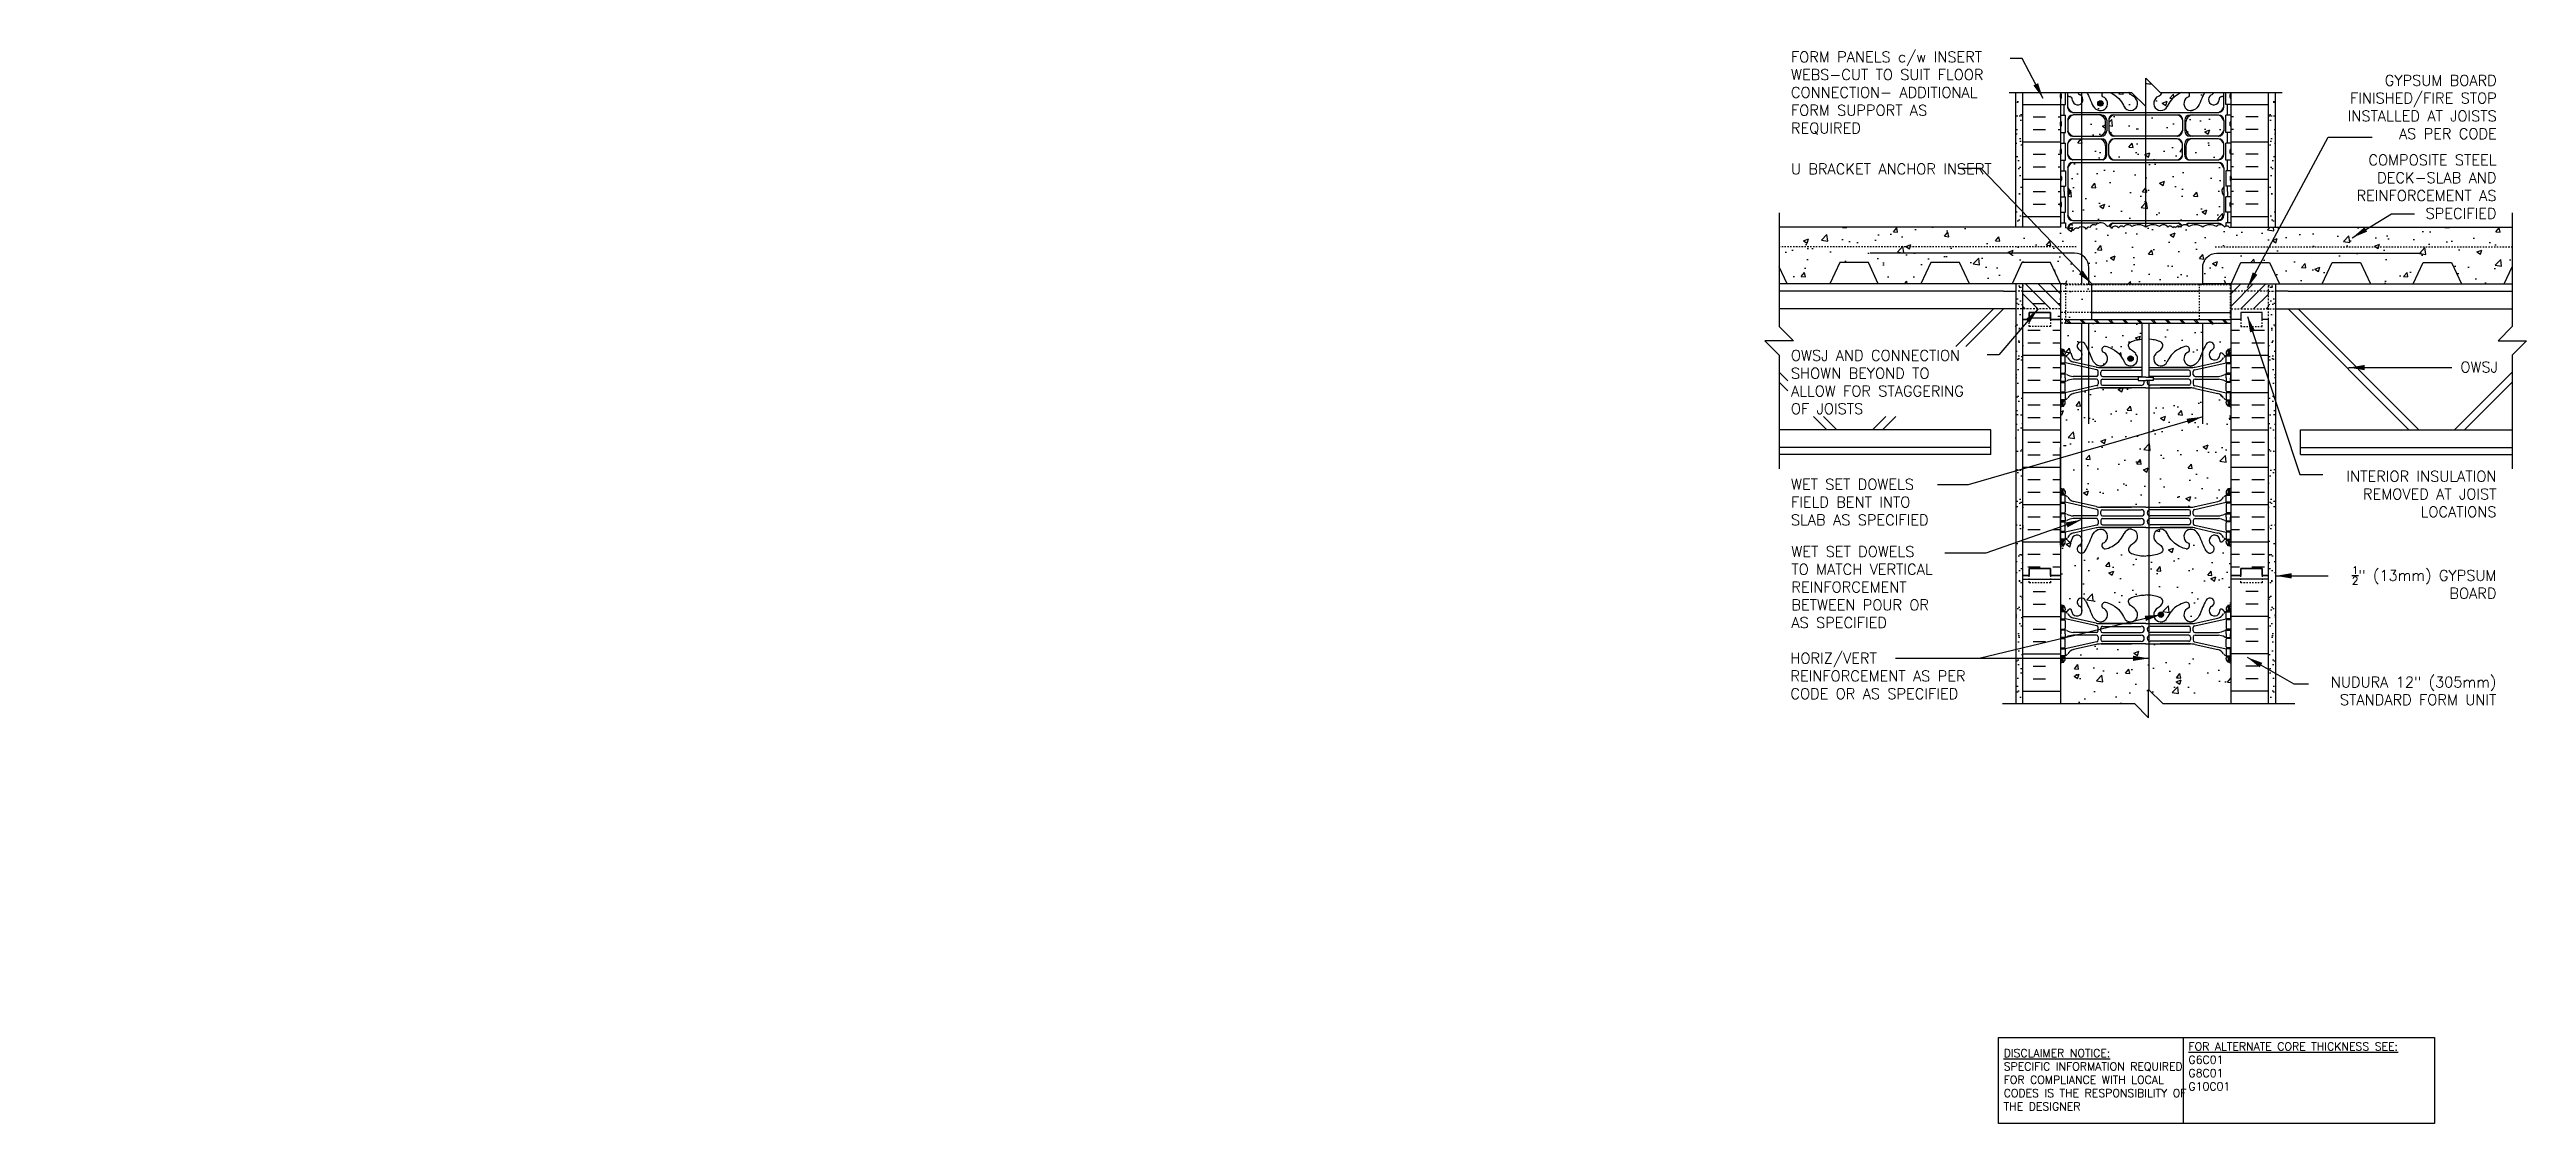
# Model space of a CAD drawing. Header units: inches. Extents: x 295 to 469, y 159 to 235.
import ezdxf
from ezdxf.enums import TextEntityAlignment as Align

# ---------------------------------------------------------------- set-up
doc = ezdxf.new("R2010")
doc.units = ezdxf.units.IN
doc.header["$LTSCALE"] = 0.5
doc.header["$MEASUREMENT"] = 0
doc.linetypes.add('DASHED2', pattern=[0.375, 0.25, -0.125])
doc.linetypes.add('HIDDEN2', pattern=[0.1875, 0.125, -0.0625])
for name, color, linetype in [('HATCH', 12, 'Continuous'), ('Hidden2', 12, 'HIDDEN2'), ('line25', 2, 'Continuous'), ('LINE3', 3, 'Continuous'), ('LINE50', 5, 'Continuous'), ('LINE9', 9, 'Continuous'), ('TEXT', 4, 'Continuous'), ('Web_Edge', 9, 'Continuous')]:
    doc.layers.add(name, color=color, linetype=linetype)
doc.styles.add('DIM', font='romans.shx', dxfattribs={"width": 0.7})
doc.styles.add('ROMANS', font='romans.shx', dxfattribs={"height": 0.75})
doc.styles.get("Standard").update_dxf_attribs({"font": 'romans.shx', "height": 0.75})
doc.dimstyles.new('ext_12', dxfattribs={"dimscale": 12, "dimtxt": 0.09375, "dimasz": 0.09375, "dimexe": 0.09375, "dimexo": 0.0625, "dimgap": 0.0625, "dimtad": 1, "dimdec": 1, "dimzin": 3, "dimdsep": 46, "dimlunit": 4, "dimtxsty": 'DIM', "dimcen": 0.09, "dimdle": 0.09375, "dimclrt": 4, "dimadec": 0, "dimazin": 0, "dimtfac": 1, "dimtdec": 1, "dimtmove": 2, "dimatfit": 3, "dimfxl": 1, "dimfrac": 2, "dimtolj": 1, "dimtzin": 0, "dimarcsym": 0})
pattern_1 = [(50, (0, 0), (3.5863, -0.31376), [0.375, -4.125]), (355, (0, 0), (-0.693757, 3.76096), [0.3, -3.3]), (100.4514, (0.299, -0.026), (2.892547, 3.447198), [0.3187, -3.50571]), (46.1842, (0, 1), (5.336205, -0.827595), [0.5625, -6.1875]), (96.6356, (0.4447, 0.931), (4.673314, 4.87059), [0.47805, -5.258565]), (351.1842, (0, 1), (4.67331, 4.87059), [0.45, -4.95]), (21, (0.5, 0.75), (2.984535, -2.013094), [0.375, -4.125]), (326, (0.5, 0.75), (1.216577, 3.62575), [0.3, -3.3]), (71.4514, (0.7487, 0.5822), (4.201113, 1.612652), [0.3187, -3.50571]), (37.5, (0, 0), (0.0607993, 1.6644693), [0, -3.26, 0, -3.35, 0, -3.3125]), (7.5, (0, 0), (1.315348, 1.9720586), [0, -1.91, 0, -3.185, 0, -1.2625]), (327.5, (-1.115, 0), (2.669112, -0.1127744), [0, -1.25, 0, -3.9, 0, -5.175]), (317.5, (-1.615, 0), (2.915931, 0.500525), [0, -1.625, 0, -2.59, 0, -3.675])]
pattern_2 = [(37.5, (375.48366, 87.6633), (-0.0314967, 0.963412), [0, -0.76, 0, -0.85, 0, -0.8125]), (7.5, (375.4837, 87.6633), (0.884888, 1.411073), [0, -0.41, 0, -0.685, 0, -0.2625]), (327.5, (374.86866, 87.6633), (1.557071, 0.0028295), [0, -0.25, 0, -0.9, 0, -1.175]), (317.5, (374.8687, 87.6633), (1.503063, 0.438838), [0, -0.125, 0, -0.59, 0, -0.675])]
pattern_3 = [(142.5, (509.6465, 87.6633), (0.0314967, 0.963412), [0, -0.76, 0, -0.85, 0, -0.8125]), (172.5, (509.6465, 87.6633), (-0.884888, 1.411073), [0, -0.41, 0, -0.685, 0, -0.2625]), (212.5, (510.2615, 87.6633), (-1.557071, 0.0028295), [0, -0.25, 0, -0.9, 0, -1.175]), (222.5, (510.2615, 87.6633), (-1.503063, 0.438838), [0, -0.125, 0, -0.59, 0, -0.675])]
pattern_4 = [(50, (0, 0), (3.586301, -0.31376), [0.375, -4.125]), (355, (0, 0), (-0.693757, 3.76096), [0.3, -3.3]), (100.45144, (0.299, -0.026), (2.892544, 3.4472), [0.3187, -3.50571]), (46.1842, (0, 1), (5.336207, -0.827596), [0.5625, -6.1875]), (96.6356, (0.4447, 0.931), (4.67331, 4.870593), [0.47805, -5.25857]), (351.1842, (0, 1), (4.67331, 4.870593), [0.45, -4.95]), (21, (0.5, 0.75), (2.984535, -2.013094), [0.375, -4.125]), (326, (0.5, 0.75), (1.216577, 3.62575), [0.3, -3.3]), (71.45144, (0.7487, 0.5822), (4.201112, 1.612656), [0.3187, -3.50571]), (37.5, (0, 0), (0.0607993, 1.6644693), [0, -3.26, 0, -3.35, 0, -3.3125]), (7.5, (0, 0), (1.3153477, 1.9720586), [0, -1.91, 0, -3.185, 0, -1.2625]), (327.5, (-1.115, 0), (2.6691122, -0.1127744), [0, -1.25, 0, -3.9, 0, -5.175]), (317.5, (-1.615, 0), (2.915931, 0.500525), [0, -1.625, 0, -2.59, 0, -3.675])]

msp = doc.modelspace()

# ---------------------------------------------------------------- texts
at = {"layer": 'TEXT', "style": 'ROMANS'}
msp.add_text('OWSJ ', height=0.75, dxfattribs=at).set_placement((466.26, 211.97), align=Align.CENTER)
at = {"layer": 'TEXT', "char_height": 0.75, "style": 'ROMANS'}
for s, insert, width, attachment_point in [('FORM PANELS c/w INSERT WEBS-CUT TO SUIT FLOOR CONNECTION- ADDITIONAL FORM SUPPORT AS REQUIRED', (417.63, 234.53), 16.111, 1), ('\\A1;GYPSUM BOARD FINISHED/FIRE STOP INSTALLED AT JOISTS AS PER CODE', (467.24, 230.63), 12.2272, 6), ('U BRACKET ANCHOR INSERT', (417.63, 226.65), 13.685, 1), ('\\A1;COMPOSITE STEEL DECK-SLAB AND REINFORCEMENT AS SPECIFIED', (467.22, 225.03), 12.2272, 6), ('OWSJ AND CONNECTION SHOWN BEYOND TO ALLOW FOR STAGGERING OF JOISTS', (417.63, 213.54), 13.685, 1), ('WET SET DOWELS FIELD BENT INTO SLAB AS SPECIFIED', (417.63, 204.48), 11.8121, 1), ('\\A1;INTERIOR INSULATION REMOVED AT JOIST LOCATIONS', (467.22, 203.42), 12.2272, 6), ('WET SET DOWELS \\PTO MATCH VERTICAL REINFORCEMENT\\PBETWEEN POUR OR AS SPECIFIED', (417.66, 196.88), 12.2272, 4), ('\\A1;{\\H0.7x;\\S1/2;}" (13mm) GYPSUM BOARD', (467.22, 197.2), 12.1908, 6), ('HORIZ/VERT\\PREINFORCEMENT AS PER CODE OR AS SPECIFIED', (417.59, 190.63), 14.832, 4), ('NUDURA 12" (305mm) STANDARD FORM UNIT', (467.21, 189.58), 14.1236, 6)]:
    msp.add_mtext(s, dxfattribs=dict(at, insert=insert, width=width, attachment_point=attachment_point))
at = {"layer": 'TEXT', "char_height": 0.5625, "attachment_point": 4}
for s, insert, width in [('{\\LDISCLAIMER NOTICE:}\\PSPECIFIC INFORMATION REQUIRED FOR COMPLIANCE WITH LOCAL CODES IS THE RESPONSIBILITY OF THE DESIGNER', (432.58, 162.24), 14.0024), ('{\\LFOR ALTERNATE CORE THICKNESS SEE:\\P}G6C01\\PG8C01\\PG10C01', (445.57, 163.18), 23.333)]:
    msp.add_mtext(s, dxfattribs=dict(at, insert=insert, width=width))

# ---------------------------------------------------------------- hatches: boundary and pattern name
at = {"layer": 'HATCH'}
h = msp.add_hatch(dxfattribs=at)
h.set_pattern_fill('AR-SAND', color=256, scale=0.5, style=0)
h.set_pattern_definition(pattern_3)
h.paths.add_polyline_path([(433.44, 231.66), (433.94, 231.66), (433.94, 222.19), (433.82, 222.19), (433.44, 222.19)])
h = msp.add_hatch(dxfattribs=at)
h.set_pattern_fill('INSUL', color=256, scale=7, style=0)
h.set_pattern_definition([(0, (-2489.5965, -181.3163), (0, 2.625), []), (0, (-2489.5965, -180.4413), (0, 2.625), [0.875, -0.875]), (0, (-2489.5965, -179.5663), (0, 2.625), [0.875, -0.875])])
h.paths.add_polyline_path([(436.57, 218.19), (433.94, 218.19), (433.94, 215.69), (434.38, 215.69), (434.38, 216.19), (435.88, 216.19), (435.88, 215.69), (436.57, 215.69)])
h.paths.add_polyline_path([(433.94, 222.19), (436.57, 222.19), (436.57, 231.53), (436.44, 231.66), (433.94, 231.66)])
h = msp.add_hatch(dxfattribs=at)
h.set_pattern_fill('AR-CONC', color=256, scale=0.5)
h.set_pattern_definition(pattern_4)
edge = h.paths.add_edge_path()
edge.add_spline(control_points=[(441.86, 231.23), (441.75, 231.39), (441.5, 231.45), (441.4, 231.65), (441.39, 231.66)], knot_values=[0.229407, 0.229407, 0.229407, 0.229407, 0.844432, 0.862042, 0.862042, 0.862042, 0.862042], degree=3, periodic=0)
edge.add_line((441.39, 231.66), (440.04, 231.66))
edge.add_spline(control_points=[(440.04, 231.66), (440.09, 231.63), (440.72, 231.32), (440.92, 230.93), (441.06, 230.65)], knot_values=[0.230119, 0.230119, 0.230119, 0.230119, 0.320663, 1.258119, 1.258119, 1.258119, 1.258119], degree=3, periodic=0)
edge.add_arc((441.5, 230.88), 0.5, 204.8898, 404.1875)
edge = h.paths.add_edge_path()
edge.add_arc((439.72, 231.5), 0.242, 140.6186, 218.2327, ccw=False)
edge.add_line((439.54, 231.66), (438.43, 231.66))
edge.add_spline(control_points=[(438.43, 231.66), (438.48, 231.56), (438.69, 231.13), (438.85, 230.55), (439.18, 230.42)], knot_values=[0.266707, 0.266707, 0.266707, 0.266707, 0.579211, 1.703896, 1.703896, 1.703896, 1.703896], degree=3, periodic=0)
edge.add_spline(control_points=[(439.18, 230.42), (439.23, 230.4), (439.28, 230.39), (439.34, 230.38)], knot_values=[1.703896, 1.703896, 1.703896, 1.703896, 1.875321, 1.875321, 1.875321, 1.875321], degree=3, periodic=0)
edge.add_arc((439.38, 230.88), 0.5, 265.2926, 431.7937)
h.paths.add_polyline_path([(437.97, 231.48, -0.231645), (437.78, 231.66), (437.08, 231.66), (437.08, 231.47, 0.277629), (437.24, 231.36, -0.407721), (437.4, 231.14, 1.679912)])
edge = h.paths.add_edge_path()
edge.add_line((442.57, 232.66), (442.57, 232.26))
edge.add_spline(control_points=[(442.57, 232.26), (442.71, 232.25), (442.85, 232.24), (443, 232.22)], knot_values=[1.938073, 1.938073, 1.938073, 1.938073, 2.389002, 2.389002, 2.389002, 2.389002], degree=3, periodic=0)
edge.add_line((443, 232.22), (442.57, 232.66))
edge = h.paths.add_edge_path()
edge.add_spline(control_points=[(444.07, 230.65), (444.21, 230.93), (444.41, 231.32), (445.04, 231.63), (445.09, 231.66)], knot_values=[0.230119, 0.230119, 0.230119, 0.230119, 1.167575, 1.258119, 1.258119, 1.258119, 1.258119], degree=3, periodic=0)
edge.add_line((445.09, 231.66), (443.74, 231.66))
edge.add_spline(control_points=[(443.74, 231.66), (443.73, 231.65), (443.63, 231.45), (443.38, 231.39), (443.27, 231.23)], knot_values=[0.229407, 0.229407, 0.229407, 0.229407, 0.247016, 0.862042, 0.862042, 0.862042, 0.862042], degree=3, periodic=0)
edge.add_arc((443.63, 230.88), 0.5, 135.8125, 335.1102)
edge = h.paths.add_edge_path()
edge.add_spline(control_points=[(445.95, 230.42), (446.28, 230.55), (446.44, 231.13), (446.65, 231.56), (446.7, 231.66)], knot_values=[0.266707, 0.266707, 0.266707, 0.266707, 1.391392, 1.703896, 1.703896, 1.703896, 1.703896], degree=3, periodic=0)
edge.add_line((446.7, 231.66), (445.59, 231.66))
edge.add_arc((445.41, 231.5), 0.242, -38.2327, 39.3814, ccw=False)
edge.add_arc((445.75, 230.88), 0.5, 108.2063, 274.7074)
edge.add_spline(control_points=[(445.79, 230.38), (445.85, 230.39), (445.9, 230.4), (445.95, 230.42)], knot_values=[1.703896, 1.703896, 1.703896, 1.703896, 1.875321, 1.875321, 1.875321, 1.875321], degree=3, periodic=0)
h.paths.add_polyline_path([(447.9, 231.36, 0.277626), (448.06, 231.47), (448.06, 231.66), (447.35, 231.66, -0.231645), (447.16, 231.48, 1.679912), (447.73, 231.14, -0.407728)])
h.paths.add_polyline_path([(445.15, 229.73, 0.185301), (444.85, 230.07), (440.28, 230.07, 0.185301), (439.98, 229.73), (439.98, 228.96, 0.225652), (440.35, 228.59), (444.78, 228.59, 0.225652), (445.15, 228.96)])
h.paths.add_polyline_path([(439.75, 229.58, 0.406005), (439.25, 230.07), (437.45, 230.07, 0.225652), (437.08, 229.69), (437.08, 228.96, 0.225652), (437.45, 228.59), (439.25, 228.59, 0.410093), (439.75, 229.08)])
h.paths.add_polyline_path([(439.75, 227.91, 0.410093), (439.25, 228.4), (437.45, 228.4, 0.225652), (437.08, 228.02), (437.08, 227.3, 0.225652), (437.45, 226.92), (439.56, 226.92, 0.24677), (439.75, 227.31)])
h.paths.add_polyline_path([(448.06, 228.02, 0.225652), (447.68, 228.4), (445.88, 228.4, 0.410093), (445.38, 227.91), (445.38, 227.31, 0.24677), (445.57, 226.92), (447.68, 226.92, 0.225652), (448.06, 227.3)])
h.paths.add_polyline_path([(448.06, 229.69, 0.225652), (447.68, 230.07), (445.88, 230.07, 0.406005), (445.38, 229.58), (445.38, 229.08, 0.410093), (445.88, 228.59), (447.68, 228.59, 0.225652), (448.06, 228.96)])
h.paths.add_polyline_path([(444.85, 222.46), (440.28, 222.46, 0.130283), (440.04, 222.25, -0.260752), (440.17, 222.1, -0.520567), (440.66, 222.14, -0.520567), (441.01, 222.19, -0.520567), (441.6, 222.22, -0.310845), (442.57, 222.19, -0.310845), (443.53, 222.22, -0.520567), (444.12, 222.19, -0.520567), (444.47, 222.14, -0.10231), (444.57, 222.22, -0.10231), (444.66, 222.14, -0.520567), (445.01, 222.19, -0.071105), (445.07, 222.27, 0.11728)])
h.paths.add_polyline_path([(439.03, 222.32, -0.122716), (439.23, 222.46), (437.45, 222.46, 0.222556), (437.08, 222.09, -0.010705), (437.11, 222.08, -0.520567), (437.47, 221.93, -0.520567), (437.81, 222.08, -0.520567), (438.38, 222.04, -0.520567), (438.66, 222.16, -0.520567)])
h = msp.add_hatch(dxfattribs=at)
h.set_pattern_fill('INSUL', color=256, scale=7, style=0)
h.set_pattern_definition([(180, (3374.7267, -181.3163), (0, 2.625), []), (180, (3374.7267, -180.4413), (0, 2.625), [0.875, -0.875]), (180, (3374.7267, -179.5663), (0, 2.625), [0.875, -0.875])])
h.paths.add_polyline_path([(448.57, 222.19), (451.19, 222.19), (451.19, 231.66), (448.57, 231.66)])
h = msp.add_hatch(dxfattribs=at)
h.set_pattern_fill('AR-SAND', color=256, scale=0.5, style=0)
h.set_pattern_definition(pattern_2)
h.paths.add_polyline_path([(451.69, 231.66), (451.19, 231.66), (451.19, 222.19), (451.32, 222.19), (451.69, 222.19)])
h = msp.add_hatch(dxfattribs=at)
h.set_pattern_fill('AR-CONC', color=256, scale=0.5)
h.set_pattern_definition(pattern_4)
h.paths.add_polyline_path([(468.33, 222.19), (448.57, 222.19), (448.57, 222.22, 0.10231), (448.47, 222.14, 0.520567), (448.12, 222.19, 0.520567), (447.53, 222.22, 0.310845), (446.57, 222.19, 0.310845), (445.6, 222.22, 0.520567), (445.01, 222.19, 0.520567), (444.66, 222.14, 0.10231), (444.57, 222.22, 0.10231), (444.47, 222.14, 0.520567), (444.12, 222.19, 0.520567), (443.53, 222.22, 0.310845), (442.57, 222.19, 0.310845), (441.6, 222.22, 0.520567), (441.01, 222.19, 0.520567), (440.66, 222.14, 0.520567), (440.17, 222.1, 0.520567), (439.87, 222.22, 0.258655), (439.44, 222.49, 0.230831), (439.03, 222.32, 0.520567), (438.66, 222.16, 0.520567), (438.38, 222.04, 0.520567), (437.81, 222.08, 0.520567), (437.47, 221.93, 0.520567), (437.11, 222.08, 0.05816), (436.93, 222.14), (436.93, 222.49), (436.57, 222.49), (436.57, 222.19), (416.8, 222.19), (416.8, 219.4), (417.37, 218.19), (420.37, 218.19), (421.07, 219.69), (423.07, 219.69), (423.77, 218.19), (426.77, 218.19), (427.47, 219.69), (429.47, 219.69), (430.17, 218.19), (433.17, 218.19), (433.87, 219.69), (435.87, 219.69), (436.57, 218.19), (436.94, 218.19), (438.79, 218.19), (438.79, 218.19), (448.57, 218.19), (449.26, 219.69), (451.26, 219.69), (451.96, 218.19), (454.96, 218.19), (455.66, 219.69), (457.66, 219.69), (458.36, 218.19), (461.36, 218.19), (462.06, 219.69), (464.06, 219.69), (464.76, 218.19), (467.76, 218.19), (468.33, 219.4)])
h.paths.add_polyline_path([(445.15, 228.02, 0.225652), (444.78, 228.4), (440.35, 228.4, 0.225652), (439.98, 228.02), (439.98, 227.26, 0.185301), (440.28, 226.92), (444.85, 226.92, 0.185301), (445.15, 227.26)])
h.paths.add_polyline_path([(448.06, 228.02, 0.225652), (447.68, 228.4), (445.88, 228.4, 0.410093), (445.38, 227.91), (445.38, 227.31, 0.24677), (445.57, 226.92), (447.68, 226.92, 0.225652), (448.06, 227.3)])
h.paths.add_polyline_path([(438.79, 218.14), (436.93, 218.14), (436.93, 217.69), (438.79, 217.69)])
h.paths.add_polyline_path([(438.79, 217.69), (436.93, 217.69), (436.93, 216.19), (438.79, 216.19)])
h.paths.add_polyline_path([(438.79, 216.19), (436.93, 216.19), (436.93, 215.69), (438.79, 215.69)])
h.paths.add_polyline_path([(436.93, 218.14), (438.57, 218.14), (438.57, 218.19), (436.57, 218.19), (436.57, 217.69), (436.93, 217.69)])
h.paths.add_polyline_path([(436.93, 217.69), (436.57, 217.69), (436.57, 216.19), (436.93, 216.19)])
h.paths.add_polyline_path([(436.93, 216.19), (436.57, 216.19), (436.57, 215.69), (436.93, 215.69)])
h.paths.add_polyline_path([(436.93, 215.69), (436.57, 215.69), (436.57, 215.43), (436.93, 215.43)])
edge = h.paths.add_edge_path()
edge.add_line((448.57, 215.43), (442.82, 215.43))
edge.add_line((442.82, 215.43), (442.82, 214.31))
edge.add_spline(control_points=[(442.82, 214.31), (443.03, 214.29), (443.36, 214.24), (443.81, 214.04), (443.74, 213.55), (443.38, 213.45), (443.27, 213.29)], knot_values=[0.229407, 0.229407, 0.229407, 0.229407, 0.887302, 1.222784, 1.507201, 2.122226, 2.122226, 2.122226, 2.122226], degree=3, periodic=0)
edge.add_arc((443.63, 212.94), 0.5, 135.8125, 335.181)
edge.add_spline(control_points=[(444.08, 212.73), (444.22, 213.01), (444.47, 213.46), (445.29, 213.81), (445.41, 213.81)], knot_values=[0.038125, 0.038125, 0.038125, 0.038125, 0.95486, 1.237398, 1.237398, 1.237398, 1.237398], degree=3, periodic=0)
edge.add_arc((445.41, 213.57), 0.242, -38.2327, 90, ccw=False)
edge.add_arc((445.75, 212.94), 0.5, 108.2063, 274.7074)
edge.add_spline(control_points=[(445.79, 212.44), (445.85, 212.45), (445.9, 212.47), (445.95, 212.49)], knot_values=[1.703896, 1.703896, 1.703896, 1.703896, 1.875321, 1.875321, 1.875321, 1.875321], degree=3, periodic=0)
edge.add_spline(control_points=[(445.95, 212.49), (446.28, 212.62), (446.47, 213.3), (446.73, 213.79), (446.81, 213.95)], knot_values=[0, 0, 0, 0, 1.124685, 1.703896, 1.703896, 1.703896, 1.703896], degree=3, periodic=0)
edge.add_arc((447.08, 213.81), 0.3, -63.9425, 153.0375, ccw=False)
edge.add_arc((447.4, 213.22), 0.375, 120.1325, 357.0763)
edge.add_arc((447.88, 213.23), 0.113, 25.9431, 192.1844, ccw=False)
edge.add_arc((448.26, 213.49), 0.352, 218.4669, 263.8709)
edge.add_line((448.22, 213.14), (448.33, 213.14))
edge.add_line((448.33, 213.14), (448.33, 213.21))
edge.add_line((448.33, 213.21), (448.28, 213.21))
edge.add_arc((448.28, 213.28), 0.0625, 180, 270, ccw=False)
edge.add_line((448.22, 213.28), (448.22, 213.34))
edge.add_arc((448.47, 213.34), 0.25, 124.0558, 180, ccw=False)
edge.add_line((448.33, 213.55), (448.33, 213.59))
edge.add_line((448.33, 213.59), (448.42, 213.59))
edge.add_arc((448.22, 214.05), 0.5, 293.5782, 313.7891)
edge.add_line((448.57, 213.69), (448.57, 215.43))
edge = h.paths.add_edge_path()
edge.add_line((442.32, 215.43), (438.57, 215.43))
edge.add_line((438.57, 215.43), (438.57, 213.44))
edge.add_spline(control_points=[(438.57, 213.44), (438.57, 213.44), (438.72, 213.07), (438.85, 212.62), (439.18, 212.49)], knot_values=[0.571961, 0.571961, 0.571961, 0.571961, 0.579211, 1.703896, 1.703896, 1.703896, 1.703896], degree=3, periodic=0)
edge.add_spline(control_points=[(439.18, 212.49), (439.23, 212.47), (439.28, 212.45), (439.34, 212.44)], knot_values=[1.703896, 1.703896, 1.703896, 1.703896, 1.875321, 1.875321, 1.875321, 1.875321], degree=3, periodic=0)
edge.add_arc((439.38, 212.94), 0.5, 265.2926, 431.7937)
edge.add_arc((439.72, 213.57), 0.242, 90, 218.2327, ccw=False)
edge.add_spline(control_points=[(439.72, 213.81), (439.84, 213.81), (440.66, 213.46), (440.91, 213.01), (441.05, 212.73)], knot_values=[0.038125, 0.038125, 0.038125, 0.038125, 0.320663, 1.237398, 1.237398, 1.237398, 1.237398], degree=3, periodic=0)
edge.add_arc((441.5, 212.94), 0.5, 204.819, 404.1875)
edge.add_spline(control_points=[(441.86, 213.29), (441.75, 213.45), (441.39, 213.55), (441.32, 214.04), (441.78, 214.24), (442.11, 214.29), (442.32, 214.31)], knot_values=[0.229407, 0.229407, 0.229407, 0.229407, 0.844432, 1.128849, 1.464331, 2.136729, 2.136729, 2.136729, 2.136729], degree=3, periodic=0)
edge.add_line((442.32, 214.31), (442.32, 215.43))
h = msp.add_hatch(dxfattribs=at)
h.set_pattern_fill('AR-CONC', color=256, scale=0.5)
h.set_pattern_definition([(50, (-34.9027, -1e-05), (3.586301, -0.31376), [0.375, -4.125]), (355, (-34.9027, -1e-05), (-0.693757, 3.76096), [0.3, -3.3]), (100.45144, (-34.604, -0.026), (2.892544, 3.4472), [0.3187, -3.50571]), (46.1842, (-34.9027, 1), (5.336207, -0.827596), [0.5625, -6.1875]), (96.6356, (-34.458, 0.931), (4.67331, 4.870593), [0.47805, -5.25857]), (351.1842, (-34.9027, 1), (4.67331, 4.870593), [0.45, -4.95]), (21, (-34.4027, 0.75), (2.984535, -2.013094), [0.375, -4.125]), (326, (-34.4027, 0.75), (1.216577, 3.62575), [0.3, -3.3]), (71.45144, (-34.154, 0.5822), (4.201112, 1.612656), [0.3187, -3.50571]), (37.5, (-34.9027, -1e-05), (0.0607993, 1.6644693), [0, -3.26, 0, -3.35, 0, -3.3125]), (7.5, (-34.9027, -1e-05), (1.3153477, 1.9720586), [0, -1.91, 0, -3.185, 0, -1.2625]), (327.5, (-36.0177, -1e-05), (2.6691122, -0.1127744), [0, -1.25, 0, -3.9, 0, -5.175]), (317.5, (-36.5177, -1e-05), (2.915931, 0.500525), [0, -1.625, 0, -2.59, 0, -3.675])])
h.paths.add_polyline_path([(448.06, 226.36, 0.414203), (447.68, 226.74), (437.45, 226.74, 0.415564), (437.08, 226.36), (437.08, 223.02, 0.412864), (437.45, 222.65), (447.68, 222.65, 0.414225), (448.06, 223.02)])
h = msp.add_hatch(dxfattribs=at)
h.set_pattern_fill('AR-SAND', color=256, scale=0.5, style=0)
h.set_pattern_definition(pattern_3)
h.paths.add_polyline_path([(433.44, 218.19), (433.94, 218.19), (433.94, 197.69), (433.94, 188.69), (433.44, 188.69)])
h = msp.add_hatch(dxfattribs=at)
h.set_pattern_fill('ANSI31', color=256, scale=5, style=0)
h.set_pattern_definition([(135, (513.6724, 22.8467), (0.4419417, 0.4419417), [])])
h.paths.add_polyline_path([(433.94, 216.44), (433.94, 218.19), (436.57, 218.19), (436.57, 216.44)])
h = msp.add_hatch(dxfattribs=at)
h.set_pattern_fill('ANSI31', color=256, scale=5, style=0)
h.set_pattern_definition([(45, (371.4578, 22.8467), (-0.4419417, 0.4419417), [])])
h.paths.add_polyline_path([(451.19, 216.44), (451.19, 218.19), (448.57, 218.19), (448.57, 216.44)])
h = msp.add_hatch(dxfattribs=at)
h.set_pattern_fill('AR-SAND', color=256, scale=0.5, style=0)
h.set_pattern_definition(pattern_2)
h.paths.add_polyline_path([(451.69, 218.19), (451.19, 218.19), (451.19, 197.69), (451.19, 188.69), (451.69, 188.69)])
h = msp.add_hatch(dxfattribs=at)
h.set_pattern_fill('INSUL', color=256, scale=7, style=0)
h.set_pattern_definition([(0, (450.0272, 207.9343), (0, 2.625), []), (0, (450.0272, 208.8093), (0, 2.625), [0.875, -0.875]), (0, (450.0272, 209.6843), (0, 2.625), [0.875, -0.875])])
h.paths.add_polyline_path([(451.19, 215.69), (450.75, 215.69), (450.75, 215.19), (449.25, 215.19), (449.25, 215.69), (448.57, 215.69), (448.57, 197.69), (449.25, 197.69), (449.25, 198.19), (450.75, 198.19), (450.75, 197.69), (451.19, 197.69)])
h.paths.add_polyline_path([(433.94, 197.69), (434.38, 197.69), (434.38, 198.19), (435.88, 198.19), (435.88, 197.69), (436.57, 197.69), (436.57, 215.69), (435.88, 215.69), (435.88, 216.19), (434.38, 216.19), (434.38, 215.69), (433.94, 215.69)])
h = msp.add_hatch(dxfattribs=at)
h.set_pattern_fill('AR-CONC', color=256, scale=0.5)
h.set_pattern_definition(pattern_4)
edge = h.paths.add_edge_path()
edge.add_line((438.57, 215.43), (436.93, 215.43))
edge.add_line((436.93, 215.43), (436.57, 215.43))
edge.add_line((436.57, 215.43), (436.57, 213.69))
edge.add_arc((436.91, 214.05), 0.5, 226.2109, 246.4218)
edge.add_line((436.71, 213.59), (436.8, 213.59))
edge.add_line((436.8, 213.59), (436.8, 213.55))
edge.add_arc((436.66, 213.34), 0.25, 0, 55.9442, ccw=False)
edge.add_line((436.91, 213.34), (436.91, 213.28))
edge.add_arc((436.85, 213.28), 0.0625, -90, 0, ccw=False)
edge.add_line((436.85, 213.21), (436.8, 213.21))
edge.add_line((436.8, 213.21), (436.8, 213.14))
edge.add_line((436.8, 213.14), (436.91, 213.14))
edge.add_arc((436.87, 213.49), 0.352, 276.1291, 321.5331)
edge.add_arc((437.25, 213.23), 0.113, -12.1844, 154.0569, ccw=False)
edge.add_arc((437.73, 213.22), 0.375, 182.9237, 419.8675)
edge.add_arc((438.05, 213.81), 0.3, 27.597, 243.9425, ccw=False)
edge.add_spline(control_points=[(438.32, 213.95), (438.4, 213.79), (438.49, 213.62), (438.57, 213.44)], knot_values=[0, 0, 0, 0, 0.571961, 0.571961, 0.571961, 0.571961], degree=3, periodic=0)
edge.add_line((438.57, 213.44), (438.57, 215.43))
h = msp.add_hatch(dxfattribs=at)
h.set_pattern_fill('AR-CONC', color=256, scale=0.5)
h.set_pattern_definition(pattern_4)
h.paths.add_polyline_path([(448.57, 209.5, 0.088416), (448.42, 209.6), (448.33, 209.6), (448.33, 209.64, -0.249069), (448.22, 209.84), (448.22, 209.91, -0.414214), (448.28, 209.97), (448.33, 209.97), (448.33, 210.04), (448.22, 210.04, -0.155529), (448.05, 210.18, 0.180914), (447.63, 210.49), (446.05, 210.84, 0.054974), (445.72, 210.88), (443.57, 210.88), (442.57, 210.88), (439.41, 210.88, 0.054974), (439.08, 210.84), (437.5, 210.49, 0.180914), (437.08, 210.18, -0.155529), (436.91, 210.04), (436.8, 210.04), (436.8, 209.97), (436.85, 209.97, -0.414214), (436.91, 209.91), (436.91, 209.84, -0.249069), (436.8, 209.64), (436.8, 209.6), (436.71, 209.6, 0.088416), (436.57, 209.5), (436.57, 203.88, 0.088416), (436.71, 203.79), (436.8, 203.79), (436.8, 203.74, -0.249069), (436.91, 203.54), (436.91, 203.47, -0.414214), (436.85, 203.41), (436.8, 203.41), (436.8, 203.34), (436.91, 203.34, -0.155529), (437.08, 203.2, 0.180914), (437.5, 202.89), (439.08, 202.54, 0.054974), (439.41, 202.5), (441.57, 202.5), (442.57, 202.5), (445.72, 202.5, 0.054974), (446.05, 202.54), (447.63, 202.89, 0.180914), (448.05, 203.2, -0.155529), (448.22, 203.34), (448.33, 203.34), (448.33, 203.41), (448.28, 203.41, -0.414214), (448.22, 203.47), (448.22, 203.54, -0.249069), (448.33, 203.74), (448.33, 203.79), (448.42, 203.79, 0.088416), (448.57, 203.88)])
h = msp.add_hatch(dxfattribs=at)
h.set_pattern_fill('AR-CONC', color=256, scale=0.5, style=0)
h.set_pattern_definition(pattern_1)
h.paths.add_polyline_path([(381.82, 205.5), (381.24, 205.5, 0.414214), (380.74, 205), (380.74, 204.98), (380.74, 204.94, -0.287273), (380.86, 204.89, -0.520567), (381.09, 204.89, -0.520567), (381.52, 204.89, -0.520567), (381.95, 204.89, -0.520567), (382.39, 204.89, -0.081674), (382.44, 204.94, 0.384304)])
h = msp.add_hatch(dxfattribs=at)
h.set_pattern_fill('AR-CONC', color=256, scale=0.5)
h.set_pattern_definition(pattern_4)
edge = h.paths.add_edge_path()
edge.add_arc((448.22, 199.33), 0.5, 46.2109, 66.4218)
edge.add_line((448.42, 199.79), (448.33, 199.79))
edge.add_line((448.33, 199.79), (448.33, 199.83))
edge.add_arc((448.47, 200.04), 0.25, 180, 235.9442, ccw=False)
edge.add_line((448.22, 200.04), (448.22, 200.1))
edge.add_arc((448.28, 200.1), 0.0625, 90, 180, ccw=False)
edge.add_line((448.28, 200.17), (448.33, 200.17))
edge.add_line((448.33, 200.17), (448.33, 200.24))
edge.add_line((448.33, 200.24), (448.22, 200.24))
edge.add_arc((448.26, 199.89), 0.352, 96.1291, 141.5331)
edge.add_arc((447.88, 200.16), 0.113, 167.8156, 334.0569, ccw=False)
edge.add_arc((447.4, 200.16), 0.375, 2.9237, 239.8675)
edge.add_arc((447.08, 199.57), 0.3, -152.403, 63.9425, ccw=False)
edge.add_spline(control_points=[(446.81, 199.43), (446.73, 199.59), (446.47, 200.08), (446.28, 200.77), (445.95, 200.9)], knot_values=[0, 0, 0, 0, 0.579211, 1.703896, 1.703896, 1.703896, 1.703896], degree=3, periodic=0)
edge.add_spline(control_points=[(445.95, 200.9), (445.9, 200.92), (445.85, 200.93), (445.79, 200.94)], knot_values=[1.703896, 1.703896, 1.703896, 1.703896, 1.875321, 1.875321, 1.875321, 1.875321], degree=3, periodic=0)
edge.add_arc((445.75, 200.44), 0.5, 85.2926, 251.7937)
edge.add_arc((445.41, 199.81), 0.242, -90, 38.2327, ccw=False)
edge.add_spline(control_points=[(445.41, 199.57), (445.29, 199.57), (444.47, 199.92), (444.22, 200.37), (444.08, 200.65)], knot_values=[0.038125, 0.038125, 0.038125, 0.038125, 0.320663, 1.237398, 1.237398, 1.237398, 1.237398], degree=3, periodic=0)
edge.add_spline(control_points=[(444.07, 200.67), (444.08, 200.66), (444.08, 200.65), (444.08, 200.65)], knot_values=[1.237398, 1.237398, 1.237398, 1.237398, 1.258119, 1.258119, 1.258119, 1.258119], degree=3, periodic=0)
edge.add_arc((443.63, 200.44), 0.5, 28.0183, 224.1875)
edge.add_spline(control_points=[(443.27, 200.09), (443.38, 199.93), (443.74, 199.84), (443.81, 199.34), (443.27, 199.11), (442.86, 199.08), (442.57, 199.06)], knot_values=[0.229407, 0.229407, 0.229407, 0.229407, 0.844432, 1.128849, 1.464331, 2.389004, 2.389004, 2.389004, 2.389004], degree=3, periodic=0)
edge.add_spline(control_points=[(442.57, 199.06), (442.27, 199.08), (441.87, 199.11), (441.32, 199.34), (441.39, 199.84), (441.75, 199.93), (441.86, 200.09)], knot_values=[0.229407, 0.229407, 0.229407, 0.229407, 1.15408, 1.489562, 1.773979, 2.389004, 2.389004, 2.389004, 2.389004], degree=3, periodic=0)
edge.add_arc((441.5, 200.44), 0.5, 315.8125, 511.9817)
edge.add_spline(control_points=[(441.06, 200.67), (441.06, 200.66), (441.05, 200.65), (441.05, 200.65)], knot_values=[1.237398, 1.237398, 1.237398, 1.237398, 1.258119, 1.258119, 1.258119, 1.258119], degree=3, periodic=0)
edge.add_spline(control_points=[(441.05, 200.65), (440.91, 200.37), (440.66, 199.92), (439.84, 199.57), (439.72, 199.57)], knot_values=[0.038125, 0.038125, 0.038125, 0.038125, 0.95486, 1.237398, 1.237398, 1.237398, 1.237398], degree=3, periodic=0)
edge.add_arc((439.72, 199.81), 0.242, 141.7673, 270, ccw=False)
edge.add_arc((439.38, 200.44), 0.5, 288.2063, 454.7074)
edge.add_spline(control_points=[(439.34, 200.94), (439.28, 200.93), (439.23, 200.92), (439.18, 200.9)], knot_values=[1.703896, 1.703896, 1.703896, 1.703896, 1.875321, 1.875321, 1.875321, 1.875321], degree=3, periodic=0)
edge.add_spline(control_points=[(439.18, 200.9), (438.85, 200.77), (438.66, 200.08), (438.4, 199.59), (438.32, 199.43)], knot_values=[0, 0, 0, 0, 1.124685, 1.703896, 1.703896, 1.703896, 1.703896], degree=3, periodic=0)
edge.add_arc((438.05, 199.57), 0.3, 116.0575, 333.0565, ccw=False)
edge.add_arc((437.73, 200.16), 0.375, 300.1325, 537.0763)
edge.add_arc((437.25, 200.16), 0.113, -154.0569, 12.1844, ccw=False)
edge.add_arc((436.87, 199.89), 0.352, 38.4669, 83.8709)
edge.add_line((436.91, 200.24), (436.8, 200.24))
edge.add_line((436.8, 200.24), (436.8, 200.17))
edge.add_line((436.8, 200.17), (436.85, 200.17))
edge.add_arc((436.85, 200.1), 0.0625, 0, 90, ccw=False)
edge.add_line((436.91, 200.1), (436.91, 200.04))
edge.add_arc((436.66, 200.04), 0.25, 304.0558, 360, ccw=False)
edge.add_line((436.8, 199.83), (436.8, 199.79))
edge.add_line((436.8, 199.79), (436.71, 199.79))
edge.add_arc((436.91, 199.33), 0.5, 113.5782, 133.7891)
edge.add_line((436.57, 199.69), (436.57, 197.69))
edge.add_line((436.57, 197.69), (436.57, 195.69))
edge.add_arc((436.91, 196.05), 0.5, 226.2109, 246.4218)
edge.add_line((436.71, 195.59), (436.8, 195.59))
edge.add_line((436.8, 195.59), (436.8, 195.55))
edge.add_arc((436.66, 195.34), 0.25, 0, 55.9442, ccw=False)
edge.add_line((436.91, 195.34), (436.91, 195.28))
edge.add_arc((436.85, 195.28), 0.0625, -90, 0, ccw=False)
edge.add_line((436.85, 195.21), (436.8, 195.21))
edge.add_line((436.8, 195.21), (436.8, 195.14))
edge.add_line((436.8, 195.14), (436.91, 195.14))
edge.add_arc((436.87, 195.49), 0.352, 276.1291, 321.5331)
edge.add_arc((437.25, 195.23), 0.113, -12.1844, 154.0569, ccw=False)
edge.add_arc((437.73, 195.22), 0.375, 182.9237, 419.8675)
edge.add_arc((438.05, 195.81), 0.3, 27.597, 243.9425, ccw=False)
edge.add_spline(control_points=[(438.32, 195.95), (438.4, 195.79), (438.66, 195.3), (438.85, 194.62), (439.18, 194.49)], knot_values=[0, 0, 0, 0, 0.579211, 1.703896, 1.703896, 1.703896, 1.703896], degree=3, periodic=0)
edge.add_spline(control_points=[(439.18, 194.49), (439.23, 194.47), (439.28, 194.45), (439.34, 194.44)], knot_values=[1.703896, 1.703896, 1.703896, 1.703896, 1.875321, 1.875321, 1.875321, 1.875321], degree=3, periodic=0)
edge.add_arc((439.38, 194.94), 0.5, 265.2926, 431.7937)
edge.add_arc((439.72, 195.57), 0.242, 90, 218.2327, ccw=False)
edge.add_spline(control_points=[(439.72, 195.81), (439.84, 195.81), (440.66, 195.46), (440.91, 195.01), (441.05, 194.73)], knot_values=[0.038125, 0.038125, 0.038125, 0.038125, 0.320663, 1.237398, 1.237398, 1.237398, 1.237398], degree=3, periodic=0)
edge.add_spline(control_points=[(441.06, 194.71), (441.06, 194.72), (441.05, 194.73), (441.05, 194.73)], knot_values=[1.237398, 1.237398, 1.237398, 1.237398, 1.258119, 1.258119, 1.258119, 1.258119], degree=3, periodic=0)
edge.add_arc((441.5, 194.94), 0.5, 208.0183, 404.1875)
edge.add_spline(control_points=[(441.86, 195.29), (441.75, 195.45), (441.39, 195.55), (441.32, 196.04), (441.87, 196.28), (442.27, 196.31), (442.57, 196.33)], knot_values=[0.229407, 0.229407, 0.229407, 0.229407, 0.844432, 1.128849, 1.464331, 2.389004, 2.389004, 2.389004, 2.389004], degree=3, periodic=0)
edge.add_spline(control_points=[(442.57, 196.33), (442.86, 196.31), (443.27, 196.28), (443.81, 196.04), (443.74, 195.55), (443.38, 195.45), (443.27, 195.29)], knot_values=[0.229407, 0.229407, 0.229407, 0.229407, 1.15408, 1.489562, 1.773979, 2.389004, 2.389004, 2.389004, 2.389004], degree=3, periodic=0)
edge.add_arc((443.63, 194.94), 0.5, 135.8125, 331.9817)
edge.add_spline(control_points=[(444.07, 194.71), (444.08, 194.72), (444.08, 194.73), (444.08, 194.73)], knot_values=[1.237398, 1.237398, 1.237398, 1.237398, 1.258119, 1.258119, 1.258119, 1.258119], degree=3, periodic=0)
edge.add_spline(control_points=[(444.08, 194.73), (444.22, 195.01), (444.47, 195.46), (445.29, 195.81), (445.41, 195.81)], knot_values=[0.038125, 0.038125, 0.038125, 0.038125, 0.95486, 1.237398, 1.237398, 1.237398, 1.237398], degree=3, periodic=0)
edge.add_arc((445.41, 195.57), 0.242, -38.2327, 90, ccw=False)
edge.add_arc((445.75, 194.94), 0.5, 108.2063, 274.7074)
edge.add_spline(control_points=[(445.79, 194.44), (445.85, 194.45), (445.9, 194.47), (445.95, 194.49)], knot_values=[1.703896, 1.703896, 1.703896, 1.703896, 1.875321, 1.875321, 1.875321, 1.875321], degree=3, periodic=0)
edge.add_spline(control_points=[(445.95, 194.49), (446.28, 194.62), (446.47, 195.3), (446.73, 195.79), (446.81, 195.95)], knot_values=[0, 0, 0, 0, 1.124685, 1.703896, 1.703896, 1.703896, 1.703896], degree=3, periodic=0)
edge.add_arc((447.08, 195.81), 0.3, -63.9425, 153.0565, ccw=False)
edge.add_arc((447.4, 195.22), 0.375, 120.1325, 357.0763)
edge.add_arc((447.88, 195.23), 0.113, 25.9431, 192.1844, ccw=False)
edge.add_arc((448.26, 195.49), 0.352, 218.4669, 263.8709)
edge.add_line((448.22, 195.14), (448.33, 195.14))
edge.add_line((448.33, 195.14), (448.33, 195.21))
edge.add_line((448.33, 195.21), (448.28, 195.21))
edge.add_arc((448.28, 195.28), 0.0625, 180, 270, ccw=False)
edge.add_line((448.22, 195.28), (448.22, 195.34))
edge.add_arc((448.47, 195.34), 0.25, 124.0558, 180, ccw=False)
edge.add_line((448.33, 195.55), (448.33, 195.59))
edge.add_line((448.33, 195.59), (448.42, 195.59))
edge.add_arc((448.22, 196.05), 0.5, 293.5782, 313.7891)
edge.add_line((448.57, 195.69), (448.57, 197.69))
edge.add_line((448.57, 197.69), (448.57, 199.69))
h = msp.add_hatch(dxfattribs=at)
h.set_pattern_fill('AR-CONC', color=256, scale=0.5)
h.set_pattern_definition(pattern_4)
h.paths.add_polyline_path([(448.57, 191.5, 0.088416), (448.42, 191.6), (448.33, 191.6), (448.33, 191.64, -0.249069), (448.22, 191.84), (448.22, 191.91, -0.414214), (448.28, 191.97), (448.33, 191.97), (448.33, 192.04), (448.22, 192.04, -0.155529), (448.05, 192.18, 0.180914), (447.63, 192.49), (446.05, 192.84, 0.054974), (445.72, 192.88), (442.57, 192.88), (439.41, 192.88, 0.054974), (439.08, 192.84), (437.5, 192.49, 0.180914), (437.08, 192.18, -0.155529), (436.91, 192.04), (436.8, 192.04), (436.8, 191.97), (436.85, 191.97, -0.414214), (436.91, 191.91), (436.91, 191.84, -0.249069), (436.8, 191.64), (436.8, 191.6), (436.71, 191.6, 0.088416), (436.57, 191.5), (436.57, 188.69), (441.77, 188.69), (442.77, 187.69), (442.77, 189.69), (443.77, 188.69), (448.57, 188.69)])
h = msp.add_hatch(dxfattribs=at)
h.set_pattern_fill('AR-CONC', color=256, scale=0.5, style=0)
h.set_pattern_definition(pattern_1)
h.paths.add_polyline_path([(381.24, 187.5, 0.415233), (380.74, 187), (380.74, 186.98), (380.74, 186.87, 0.291097), (381.03, 186.42), (381.24, 186.32)])
h = msp.add_hatch(dxfattribs=at)
h.set_pattern_fill('AR-CONC', color=256, scale=0.5, style=0)
h.set_pattern_definition(pattern_1)
h.paths.add_polyline_path([(296.23, 174.99), (295.23, 174.99), (295.23, 173.99)])
at = {"layer": 'LINE3'}
for points in [[(439.19, 230.88, 1), (439.57, 230.88, 1)], [(441.32, 212.94, 1), (441.69, 212.94, 1)], [(443.44, 194.94, 1), (443.82, 194.94, 1)]]:
    msp.add_hatch(color=256, dxfattribs=at).paths.add_polyline_path(points)

# ---------------------------------------------------------------- linework, layer by layer
at = {"layer": 'HATCH'}
for p, q in [((430.05, 218.2), (429.97, 218.19)), ((448.57, 218.19), (446.57, 218.19)), ((455.08, 218.2), (455.16, 218.19)), ((436.4, 215.93), (436.57, 215.93)), ((436.93, 215.69), (437.19, 215.43)), ((437.06, 215.69), (437.31, 215.43)), ((437.93, 215.69), (438.19, 215.43)), ((438.06, 215.69), (438.31, 215.43)), ((438.93, 215.69), (439.19, 215.43)), ((439.06, 215.69), (439.31, 215.43)), ((439.93, 215.69), (440.19, 215.43)), ((440.06, 215.69), (440.31, 215.43)), ((440.93, 215.69), (441.19, 215.43)), ((441.06, 215.69), (441.31, 215.43)), ((441.93, 215.69), (442.19, 215.43)), ((442.06, 215.69), (442.31, 215.43)), ((442.93, 215.69), (443.19, 215.43)), ((443.06, 215.69), (443.31, 215.43)), ((443.93, 215.69), (444.19, 215.43)), ((444.06, 215.69), (444.31, 215.43)), ((444.93, 215.69), (445.19, 215.43)), ((445.06, 215.69), (445.31, 215.43)), ((445.93, 215.69), (446.19, 215.43)), ((446.06, 215.69), (446.31, 215.43)), ((446.93, 215.69), (447.19, 215.43)), ((447.06, 215.69), (447.31, 215.43)), ((447.93, 215.69), (448.19, 215.43)), ((448.06, 215.69), (448.31, 215.43)), ((433.94, 197.43), (436.57, 197.43)), ((451.19, 197.43), (448.57, 197.43)), ((434.65, 196.56), (435.53, 196.56)), ((434.65, 195.68), (435.53, 195.68)), ((450.48, 196.56), (449.6, 196.56)), ((450.48, 195.68), (449.6, 195.68)), ((433.94, 194.81), (436.57, 194.81)), ((434.65, 193.93), (435.53, 193.93)), ((451.19, 194.81), (448.57, 194.81)), ((450.48, 193.93), (449.6, 193.93)), ((433.94, 192.18), (436.57, 192.18)), ((434.65, 193.06), (435.53, 193.06)), ((451.19, 192.18), (448.57, 192.18)), ((450.48, 193.06), (449.6, 193.06)), ((434.65, 191.31), (435.53, 191.31)), ((434.65, 190.43), (435.53, 190.43)), ((450.48, 191.31), (449.6, 191.31)), ((450.48, 190.43), (449.6, 190.43)), ((433.94, 189.56), (436.57, 189.56)), ((451.19, 189.56), (448.57, 189.56))]:
    msp.add_line(p, q, dxfattribs=at)
at = {"layer": 'HATCH', "linetype": 'HIDDEN2', "ltscale": 2}
for p, q in [((433.94, 217.69), (433.44, 217.69)), ((433.94, 217.69), (436.57, 217.69)), ((451.19, 217.69), (448.57, 217.69)), ((451.19, 215.69), (451.19, 218.19)), ((451.19, 217.69), (451.69, 217.69)), ((436.57, 216.44), (433.44, 216.44)), ((448.57, 216.44), (451.69, 216.44))]:
    msp.add_line(p, q, dxfattribs=at)
at = {"layer": 'HATCH', "linetype": 'HIDDEN2'}
for p, q in [((436.93, 218.14), (436.93, 215.69)), ((448.5, 218.14), (436.93, 218.14)), ((448.5, 218.14), (448.5, 215.69))]:
    msp.add_line(p, q, dxfattribs=at)
at = {"layer": 'HATCH'}
msp.add_lwpolyline([(448.57, 222.22, 0.10231), (448.47, 222.14, 0.520567), (448.12, 222.19, 0.520567), (447.53, 222.22, 0.310845), (446.57, 222.19, 0.310845), (445.6, 222.22, 0.520567), (445.01, 222.19, 0.520567), (444.66, 222.14, 0.10231), (444.57, 222.22, 0.10231), (444.47, 222.14, 0.520567), (444.12, 222.19, 0.520567), (443.53, 222.22, 0.310845), (442.57, 222.19, 0.310845), (441.6, 222.22, 0.520567), (441.01, 222.19, 0.520567), (440.66, 222.14, 0.520567), (440.17, 222.1, 0.520567), (439.87, 222.22, 0.258655), (439.44, 222.49, 0.230831), (439.03, 222.32, 0.520567), (438.66, 222.16, 0.520567), (438.38, 222.04, 0.520567), (437.81, 222.08, 0.520567), (437.47, 221.93, 0.520567), (437.11, 222.08, 0.05816), (436.93, 222.14)], format="xyb", dxfattribs=at)
at = {"layer": 'Hidden2'}
for p, q in [((436.57, 218.19), (438.79, 218.19)), ((436.57, 217.69), (446.34, 217.69)), ((446.34, 215.69), (446.34, 218.19)), ((446.34, 216.19), (436.57, 216.19)), ((436.93, 215.69), (436.57, 215.69)), ((436.93, 215.43), (436.57, 215.43))]:
    msp.add_line(p, q, dxfattribs=at)
at = {"layer": 'Hidden2', "linetype": 'Continuous'}
msp.add_lwpolyline([(438.57, 218.14), (438.57, 219.35, 0.414214), (437.57, 220.35), (423.19, 220.35)], format="xyb", dxfattribs=at)
msp.add_lwpolyline([(438.57, 208.35), (438.57, 215.43)], dxfattribs=at)
at = {"layer": 'line25'}
for p, q in [((436.57, 231.66), (436.57, 222.19)), ((436.93, 230.8), (436.93, 231.66)), ((448.2, 230.8), (448.2, 231.66)), ((448.57, 222.19), (448.57, 231.66)), ((436.57, 231.29), (436.57, 231.51)), ((436.57, 231.45), (436.57, 231.45)), ((436.57, 231.34), (436.57, 231.34)), ((436.57, 230.8), (436.93, 230.8)), ((436.57, 230.05), (436.93, 230.05)), ((436.61, 231.55), (436.61, 231.55)), ((436.61, 231.25), (436.61, 231.25)), ((436.65, 231.29), (436.65, 231.51)), ((436.93, 228.85), (436.93, 230.05)), ((448.57, 230.8), (448.2, 230.8)), ((448.57, 230.05), (448.2, 230.05)), ((448.2, 228.85), (448.2, 230.05)), ((448.49, 231.29), (448.49, 231.51)), ((448.53, 231.55), (448.53, 231.55)), ((448.53, 231.25), (448.53, 231.25)), ((448.57, 231.29), (448.57, 231.51)), ((448.57, 231.45), (448.57, 231.45)), ((448.57, 231.34), (448.57, 231.34)), ((436.57, 229.34), (436.57, 229.56)), ((436.57, 229.5), (436.57, 229.5)), ((436.57, 229.39), (436.57, 229.39)), ((436.57, 228.85), (436.93, 228.85)), ((436.57, 228.1), (436.93, 228.1)), ((436.61, 229.6), (436.61, 229.6)), ((436.61, 229.3), (436.61, 229.3)), ((436.65, 229.34), (436.65, 229.56)), ((436.93, 226.9), (436.93, 228.1)), ((448.57, 228.85), (448.2, 228.85)), ((448.57, 228.1), (448.2, 228.1)), ((448.2, 226.9), (448.2, 228.1)), ((448.49, 229.34), (448.49, 229.56)), ((448.53, 229.6), (448.53, 229.6)), ((448.53, 229.3), (448.53, 229.3)), ((448.57, 229.34), (448.57, 229.56)), ((448.57, 229.5), (448.57, 229.5)), ((448.57, 229.39), (448.57, 229.39)), ((436.57, 227.39), (436.57, 227.61)), ((436.57, 227.55), (436.57, 227.55)), ((436.57, 227.44), (436.57, 227.44)), ((436.57, 226.9), (436.93, 226.9)), ((436.61, 227.65), (436.61, 227.65)), ((436.61, 227.35), (436.61, 227.35)), ((436.65, 227.39), (436.65, 227.61)), ((448.57, 226.9), (448.2, 226.9)), ((448.49, 227.39), (448.49, 227.61)), ((448.53, 227.65), (448.53, 227.65)), ((448.53, 227.35), (448.53, 227.35)), ((448.57, 227.39), (448.57, 227.61)), ((448.57, 227.55), (448.57, 227.55)), ((448.57, 227.44), (448.57, 227.44)), ((436.57, 226.15), (436.93, 226.15)), ((436.57, 225.72), (436.57, 225.5)), ((436.57, 225.66), (436.57, 225.66)), ((436.57, 225.55), (436.57, 225.55)), ((436.57, 225.07), (436.93, 225.07)), ((436.61, 225.76), (436.61, 225.76)), ((436.61, 225.46), (436.61, 225.46)), ((436.65, 225.72), (436.65, 225.5)), ((436.93, 226.15), (436.93, 225.07)), ((448.57, 226.15), (448.2, 226.15)), ((448.2, 226.15), (448.2, 225.07)), ((448.57, 225.07), (448.2, 225.07)), ((448.49, 225.72), (448.49, 225.5)), ((448.53, 225.76), (448.53, 225.76)), ((448.53, 225.46), (448.53, 225.46)), ((448.57, 225.72), (448.57, 225.5)), ((448.57, 225.66), (448.57, 225.66)), ((448.57, 225.55), (448.57, 225.55)), ((436.57, 224.32), (436.93, 224.32)), ((436.57, 223.67), (436.57, 223.89)), ((436.57, 223.83), (436.57, 223.83)), ((436.57, 223.72), (436.57, 223.72)), ((436.57, 223.24), (436.93, 223.24)), ((436.61, 223.93), (436.61, 223.93)), ((436.61, 223.63), (436.61, 223.63)), ((436.65, 223.67), (436.65, 223.89)), ((436.93, 223.24), (436.93, 224.32)), ((448.57, 224.32), (448.2, 224.32)), ((448.2, 223.24), (448.2, 224.32)), ((448.57, 223.24), (448.2, 223.24)), ((448.49, 223.67), (448.49, 223.89)), ((448.53, 223.93), (448.53, 223.93)), ((448.53, 223.63), (448.53, 223.63)), ((448.57, 223.67), (448.57, 223.89)), ((448.57, 223.83), (448.57, 223.83)), ((448.57, 223.72), (448.57, 223.72)), ((436.57, 222.19), (416.8, 222.19)), ((436.57, 222.49), (436.93, 222.49)), ((436.93, 222.49), (436.93, 222.14)), ((448.57, 222.49), (448.2, 222.49)), ((448.2, 222.49), (448.2, 222.25)), ((448.57, 222.19), (468.33, 222.19)), ((433.94, 218.19), (416.8, 218.19)), ((432.57, 217.69), (416.8, 217.69)), ((436.57, 218.19), (420.8, 218.19)), ((432.57, 217.69), (433.44, 217.69)), ((436.57, 218.19), (436.57, 197.69)), ((438.79, 218.19), (464.33, 218.19)), ((438.79, 215.69), (438.79, 218.19)), ((448.57, 217.69), (438.79, 217.69)), ((448.57, 197.69), (448.57, 218.19)), ((451.19, 218.19), (468.33, 218.19)), ((452.57, 217.69), (451.69, 217.69)), ((452.57, 217.69), (468.33, 217.69)), ((433.44, 216.44), (416.8, 216.44)), ((431.86, 216.44), (429.22, 213.8)), ((432.57, 216.44), (429.92, 213.8)), ((438.79, 216.19), (448.57, 216.19)), ((451.69, 216.44), (468.33, 216.44)), ((452.57, 216.44), (461.07, 207.94)), ((453.27, 216.44), (461.77, 207.94)), ((436.93, 215.69), (448.57, 215.69)), ((436.93, 215.69), (436.93, 215.43)), ((436.93, 215.43), (448.57, 215.43)), ((442.32, 211.64), (442.32, 215.43)), ((442.82, 211.64), (442.82, 215.43)), ((416.8, 212), (417.41, 211.39)), ((416.8, 211.29), (417.41, 210.68)), ((468.33, 212), (464.27, 207.94)), ((468.33, 211.29), (464.98, 207.94)), ((431.69, 207.94), (416.8, 207.94)), ((419.21, 208.88), (420.15, 207.94)), ((419.91, 208.88), (420.86, 207.94)), ((424.3, 208.88), (423.36, 207.94)), ((425.01, 208.88), (424.07, 207.94)), ((431.69, 206.19), (431.69, 207.94)), ((453.44, 206.19), (453.44, 207.94)), ((453.44, 207.94), (468.33, 207.94)), ((431.69, 206.69), (416.8, 206.69)), ((431.69, 206.19), (416.8, 206.19)), ((453.44, 206.69), (468.33, 206.69)), ((453.44, 206.19), (468.33, 206.19)), ((436.57, 197.69), (436.57, 188.69)), ((448.57, 188.69), (448.57, 197.69))]:
    msp.add_line(p, q, dxfattribs=at)
at = {"layer": 'line25', "color": 192}
for p, q in [((420.37, 218.19), (417.37, 218.19)), ((426.77, 218.19), (423.77, 218.19)), ((433.17, 218.19), (430.17, 218.19)), ((436.94, 218.19), (436.57, 218.19)), ((436.94, 218.19), (437.02, 218.44)), ((448.19, 218.19), (448.11, 218.44)), ((448.19, 218.19), (448.57, 218.19)), ((451.96, 218.19), (454.96, 218.19)), ((458.36, 218.19), (461.36, 218.19)), ((464.76, 218.19), (467.76, 218.19))]:
    msp.add_line(p, q, dxfattribs=at)
for points in [[(417.37, 218.19), (416.8, 219.4)], [(423.77, 218.19), (423.07, 219.69), (421.07, 219.69), (420.37, 218.19)], [(430.17, 218.19), (429.47, 219.69), (427.47, 219.69), (426.77, 218.19)], [(436.57, 218.19), (435.87, 219.69), (433.87, 219.69), (433.17, 218.19)], [(448.57, 218.19), (449.26, 219.69), (451.26, 219.69), (451.96, 218.19)], [(454.96, 218.19), (455.66, 219.69), (457.66, 219.69), (458.36, 218.19)], [(461.36, 218.19), (462.06, 219.69), (464.06, 219.69), (464.76, 218.19)], [(467.76, 218.19), (468.33, 219.4)]]:
    msp.add_lwpolyline(points, dxfattribs=at)
at = {"layer": 'line25'}
for points in [[(442.57, 211.64), (442.04, 211.64), (442.04, 211.41), (442.57, 211.41)], [(442.57, 211.64), (443.1, 211.64), (443.1, 211.41), (442.84, 211.41)], [(442.84, 211.41), (442.57, 211.41)]]:
    msp.add_lwpolyline(points, dxfattribs=at)
for centre, start, end in [((436.61, 231.51), 90, 180), ((436.61, 231.29), 180, 270), ((436.61, 231.51), 360, 90), ((436.61, 231.29), 270, 0), ((448.53, 231.51), 90, 180), ((448.53, 231.29), 180, 270), ((448.53, 231.51), 0, 90), ((448.53, 231.29), 270, 0), ((436.61, 229.56), 90, 180), ((436.61, 229.34), 180, 270), ((436.61, 229.56), 360, 90), ((436.61, 229.34), 270, 0), ((448.53, 229.56), 90, 180), ((448.53, 229.34), 180, 270), ((448.53, 229.56), 0, 90), ((448.53, 229.34), 270, 0), ((436.61, 227.61), 90, 180), ((436.61, 227.39), 180, 270), ((436.61, 227.61), 360, 90), ((436.61, 227.39), 270, 0), ((448.53, 227.61), 90, 180), ((448.53, 227.39), 180, 270), ((448.53, 227.61), 0, 90), ((448.53, 227.39), 270, 0), ((436.61, 225.72), 90, 180), ((436.61, 225.5), 180, 270), ((436.61, 225.72), 0, 90), ((436.61, 225.5), 270, 0), ((448.53, 225.72), 90, 180), ((448.53, 225.5), 180, 270), ((448.53, 225.72), 360, 90), ((448.53, 225.5), 270, 0), ((436.61, 223.89), 90, 180), ((436.61, 223.67), 180, 270), ((436.61, 223.89), 360, 90), ((436.61, 223.67), 270, 0), ((448.53, 223.89), 90, 180), ((448.53, 223.67), 180, 270), ((448.53, 223.89), 0, 90), ((448.53, 223.67), 270, 0)]:
    msp.add_arc(centre, 0.04, start, end, dxfattribs=at)
at = {"layer": 'LINE3'}
for p, q in [((438.07, 218.14), (438.07, 231.65)), ((442.57, 222.19), (442.57, 230.66)), ((438.07, 195.18), (438.07, 215.43)), ((442.79, 211.4), (442.79, 189.67))]:
    msp.add_line(p, q, dxfattribs=at)
at = {"layer": 'LINE3', "linetype": 'Continuous'}
msp.add_lwpolyline([(446.57, 218.14), (446.57, 219.35, -0.414214), (447.57, 220.35), (461.94, 220.35)], format="xyb", dxfattribs=at)
msp.add_lwpolyline([(446.57, 208.35), (446.57, 215.43)], dxfattribs=at)
at = {"layer": 'LINE3'}
for centre in [(439.38, 230.88), (441.5, 212.94), (443.63, 194.94)]:
    msp.add_circle(centre, 0.188, dxfattribs=at)
at = {"layer": 'LINE50'}
for p, q in [((433.94, 222.19), (433.94, 231.66)), ((451.19, 222.19), (451.19, 231.66)), ((433.94, 215.69), (433.94, 218.19)), ((433.94, 197.69), (433.94, 215.69)), ((451.19, 197.69), (451.19, 215.69)), ((433.94, 188.69), (433.94, 197.69)), ((451.19, 188.69), (451.19, 197.69))]:
    msp.add_line(p, q, dxfattribs=at)
for points in [[(436.57, 215.69), (435.88, 215.69), (435.88, 216.19), (434.38, 216.19), (434.38, 215.69), (433.94, 215.69)], [(433.94, 215.69), (434.38, 215.69), (434.38, 216.19), (435.88, 216.19), (435.88, 215.69), (436.57, 215.69)], [(451.19, 215.69), (450.75, 215.69), (450.75, 216.19), (449.25, 216.19), (449.25, 215.69), (448.57, 215.69)], [(436.57, 197.69), (435.88, 197.69), (435.88, 198.19), (434.38, 198.19), (434.38, 197.69), (433.94, 197.69)], [(433.94, 197.69), (434.38, 197.69), (434.38, 198.19), (435.88, 198.19), (435.88, 197.69), (436.57, 197.69)], [(448.57, 197.69), (449.25, 197.69), (449.25, 198.19), (450.75, 198.19), (450.75, 197.69), (451.19, 197.69)], [(451.19, 197.69), (450.75, 197.69), (450.75, 198.19), (449.25, 198.19), (449.25, 197.69), (448.57, 197.69)]]:
    msp.add_lwpolyline(points, dxfattribs=at)
at = {"layer": 'LINE9'}
for p, q in [((433.44, 222.19), (433.44, 231.66)), ((451.69, 222.19), (451.69, 231.66)), ((416.8, 223.19), (416.8, 215.19)), ((468.33, 223.19), (468.33, 215.19)), ((433.44, 218.19), (433.44, 188.69)), ((451.69, 218.19), (451.69, 188.69)), ((415.8, 214.19), (416.8, 213.19)), ((417.8, 214.19), (415.8, 214.19)), ((417.8, 214.19), (416.8, 215.19)), ((467.33, 214.19), (468.33, 215.19)), ((467.33, 214.19), (469.33, 214.19)), ((469.33, 214.19), (468.33, 213.19)), ((416.8, 213.19), (416.8, 205.19)), ((468.33, 213.19), (468.33, 205.19)), ((432.49, 188.69), (441.77, 188.69)), ((441.77, 188.69), (442.77, 187.69)), ((442.77, 187.69), (442.77, 189.69)), ((442.77, 189.69), (443.77, 188.69)), ((443.77, 188.69), (453.04, 188.69))]:
    msp.add_line(p, q, dxfattribs=at)
at = {"layer": 'LINE9', "linetype": 'HIDDEN2'}
for p, q in [((437.68, 220.79), (416.8, 220.79)), ((447.45, 220.79), (468.33, 220.79))]:
    msp.add_line(p, q, dxfattribs=at)
at = {"layer": 'LINE9'}
msp.add_lwpolyline([(432.97, 231.66), (441.57, 231.66), (442.57, 230.66), (442.57, 232.66), (443.57, 231.66), (452.16, 231.66)], dxfattribs=at)
at = {"layer": 'LINE9', "linetype": 'DASHED2', "ltscale": 0.15}
for points in [[(435.88, 215.69), (435.88, 215.69), (435.88, 215.19), (434.38, 215.19), (434.38, 215.69), (434.38, 215.69)], [(449.25, 215.69), (449.25, 215.69), (449.25, 215.19), (450.75, 215.19), (450.75, 215.69), (450.75, 215.69)], [(435.88, 197.69), (435.88, 197.69), (435.88, 197.19), (434.38, 197.19), (434.38, 197.69), (434.38, 197.69)], [(450.75, 197.69), (450.75, 197.69), (450.75, 197.19), (449.25, 197.19), (449.25, 197.69), (449.25, 197.69)]]:
    msp.add_lwpolyline(points, dxfattribs=at)
at = {"layer": 'TEXT'}
msp.add_lwpolyline([(432.21, 165.21), (445.2, 165.21), (445.2, 159.17), (432.21, 159.17)], close=True, dxfattribs=at)
msp.add_lwpolyline([(445.2, 165.21), (462.86, 165.21), (462.86, 159.17), (445.2, 159.17)], dxfattribs=at)
at = {"layer": 'Web_Edge'}
for p, q in [((437.08, 230.63), (437.08, 231.66)), ((448.06, 230.63), (448.06, 231.66)), ((437.45, 230.25), (447.68, 230.25)), ((439.45, 230.07), (437.45, 230.07)), ((440.28, 230.07), (444.89, 230.07)), ((445.68, 230.07), (447.68, 230.07)), ((437.08, 229.69), (437.08, 228.96)), ((437.45, 228.59), (439.45, 228.59)), ((437.45, 228.4), (439.45, 228.4)), ((439.75, 229.08), (439.75, 229.58)), ((439.83, 229.7), (439.83, 228.95)), ((439.98, 229.73), (439.98, 228.96)), ((444.78, 228.59), (440.35, 228.59)), ((444.78, 228.4), (440.35, 228.4)), ((445.15, 229.73), (445.15, 228.96)), ((445.31, 229.7), (445.31, 228.95)), ((445.38, 229.08), (445.38, 229.58)), ((447.68, 228.59), (445.68, 228.59)), ((447.68, 228.4), (445.68, 228.4)), ((448.06, 229.69), (448.06, 228.96)), ((437.08, 227.3), (437.08, 228.02)), ((437.08, 226.36), (437.08, 223.02)), ((439.57, 226.92), (437.45, 226.92)), ((437.45, 226.74), (447.68, 226.74)), ((439.75, 227.91), (439.75, 227.31)), ((439.83, 227.27), (439.83, 228.04)), ((439.98, 227.25), (439.98, 228.02)), ((440.28, 226.92), (444.89, 226.92)), ((445.15, 227.25), (445.15, 228.02)), ((445.31, 227.27), (445.31, 228.04)), ((445.38, 227.91), (445.38, 227.31)), ((445.56, 226.92), (447.68, 226.92)), ((448.06, 227.3), (448.06, 228.02)), ((448.06, 226.36), (448.06, 223.02)), ((437.2, 224.8), (437.08, 225)), ((437.2, 224.8), (437.08, 225)), ((437.2, 224.69), (437.2, 224.8)), ((437.2, 224.69), (437.2, 224.8)), ((437.2, 224.69), (437.2, 224.58)), ((437.2, 224.69), (437.2, 224.58)), ((447.94, 224.8), (448.06, 225)), ((447.94, 224.8), (448.06, 225)), ((447.94, 224.69), (447.94, 224.8)), ((447.94, 224.69), (447.94, 224.8)), ((447.94, 224.69), (447.94, 224.58)), ((447.94, 224.69), (447.94, 224.58)), ((437.2, 224.58), (437.08, 224.38)), ((437.2, 224.58), (437.08, 224.38)), ((447.94, 224.58), (448.06, 224.38)), ((447.94, 224.58), (448.06, 224.38)), ((437.45, 222.65), (447.68, 222.65)), ((439.23, 222.46), (437.45, 222.46)), ((440.28, 222.46), (444.89, 222.46)), ((445.56, 222.46), (447.68, 222.46)), ((436.57, 213.31), (436.64, 213.31)), ((436.57, 213.21), (436.85, 213.21)), ((436.57, 212.57), (436.85, 212.57)), ((436.71, 213.59), (436.8, 213.59)), ((436.71, 213.21), (436.71, 213.14)), ((436.71, 212.64), (436.71, 212.57)), ((436.8, 213.59), (436.8, 213.55)), ((436.8, 213.21), (436.8, 213.14)), ((436.8, 212.64), (436.8, 212.57)), ((436.91, 213.34), (436.91, 213.28)), ((439.12, 212.15), (436.91, 212.64)), ((436.91, 212.51), (436.91, 211.98)), ((439.08, 212.35), (437.5, 212.7)), ((446.01, 212.15), (448.22, 212.64)), ((446.05, 212.35), (447.63, 212.7)), ((448.22, 213.34), (448.22, 213.28)), ((448.22, 212.51), (448.22, 211.98)), ((448.57, 213.21), (448.28, 213.21)), ((448.57, 212.57), (448.28, 212.57)), ((448.42, 213.59), (448.33, 213.59)), ((448.33, 213.59), (448.33, 213.55)), ((448.33, 213.21), (448.33, 213.14)), ((448.33, 212.64), (448.33, 212.57)), ((448.42, 213.21), (448.42, 213.14)), ((448.42, 212.64), (448.42, 212.57)), ((448.57, 213.31), (448.49, 213.31)), ((436.57, 211.91), (436.85, 211.91)), ((436.57, 211.27), (436.85, 211.27)), ((436.71, 211.91), (436.71, 211.84)), ((436.71, 211.27), (436.71, 211.34)), ((436.8, 211.91), (436.8, 211.84)), ((436.8, 211.27), (436.8, 211.34)), ((436.91, 210.68), (436.91, 211.21)), ((439.12, 211.04), (436.91, 210.54)), ((439.1, 211.69), (437.46, 211.69)), ((439.1, 211.5), (437.46, 211.5)), ((439.08, 210.84), (437.5, 210.49)), ((439.22, 211.81), (439.22, 212.03)), ((439.22, 211.38), (439.22, 211.16)), ((439.41, 212.31), (441.57, 212.31)), ((442.32, 212.31), (439.41, 212.31)), ((439.41, 211.81), (439.41, 212)), ((439.41, 211.37), (439.41, 211.19)), ((439.41, 210.88), (441.57, 210.88)), ((442.57, 210.88), (439.41, 210.88)), ((439.53, 212.12), (442.25, 212.12)), ((439.53, 211.69), (442.25, 211.69)), ((439.53, 211.5), (442.04, 211.5)), ((439.53, 211.07), (442.25, 211.07)), ((442.57, 210.88), (445.72, 210.88)), ((442.82, 212.31), (445.72, 212.31)), ((445.6, 212.12), (442.88, 212.12)), ((445.6, 211.69), (442.88, 211.69)), ((445.6, 211.07), (442.88, 211.07)), ((445.6, 211.5), (443.1, 211.5)), ((445.72, 212.31), (443.57, 212.31)), ((445.72, 210.88), (443.57, 210.88)), ((445.72, 211.81), (445.72, 212)), ((445.72, 211.37), (445.72, 211.19)), ((445.91, 211.81), (445.91, 212.03)), ((445.91, 211.38), (445.91, 211.16)), ((446.01, 211.04), (448.22, 210.54)), ((446.03, 211.69), (447.67, 211.69)), ((446.03, 211.5), (447.67, 211.5)), ((446.05, 210.84), (447.63, 210.49)), ((448.22, 210.68), (448.22, 211.21)), ((448.57, 211.91), (448.28, 211.91)), ((448.57, 211.27), (448.28, 211.27)), ((448.33, 211.91), (448.33, 211.84)), ((448.33, 211.27), (448.33, 211.34)), ((448.42, 211.91), (448.42, 211.84)), ((448.42, 211.27), (448.42, 211.34)), ((436.57, 210.61), (436.85, 210.61)), ((436.57, 209.97), (436.85, 209.97)), ((436.57, 209.87), (436.64, 209.87)), ((436.71, 210.54), (436.71, 210.61)), ((436.71, 209.97), (436.71, 210.04)), ((436.71, 209.6), (436.8, 209.6)), ((436.8, 210.54), (436.8, 210.61)), ((436.8, 209.97), (436.8, 210.04)), ((436.8, 209.6), (436.8, 209.64)), ((436.91, 209.84), (436.91, 209.91)), ((448.22, 209.84), (448.22, 209.91)), ((448.57, 210.61), (448.28, 210.61)), ((448.57, 209.97), (448.28, 209.97)), ((448.33, 210.54), (448.33, 210.61)), ((448.33, 209.97), (448.33, 210.04)), ((448.33, 209.6), (448.33, 209.64)), ((448.42, 209.6), (448.33, 209.6)), ((448.42, 210.54), (448.42, 210.61)), ((448.42, 209.97), (448.42, 210.04)), ((448.57, 209.87), (448.49, 209.87)), ((436.71, 203.79), (436.8, 203.79)), ((436.8, 203.79), (436.8, 203.74)), ((448.42, 203.79), (448.33, 203.79)), ((448.33, 203.79), (448.33, 203.74)), ((436.57, 203.51), (436.64, 203.51)), ((436.57, 203.41), (436.85, 203.41)), ((436.57, 202.77), (436.85, 202.77)), ((436.57, 202.11), (436.85, 202.11)), ((436.71, 203.41), (436.71, 203.34)), ((436.71, 202.84), (436.71, 202.77)), ((436.71, 202.11), (436.71, 202.04)), ((436.8, 203.41), (436.8, 203.34)), ((436.8, 202.84), (436.8, 202.77)), ((436.8, 202.11), (436.8, 202.04)), ((436.91, 203.54), (436.91, 203.47)), ((439.12, 202.34), (436.91, 202.84)), ((436.91, 202.7), (436.91, 202.17)), ((439.08, 202.54), (437.5, 202.89)), ((439.22, 202.01), (439.22, 202.22)), ((439.41, 202.5), (441.57, 202.5)), ((442.57, 202.5), (439.41, 202.5)), ((439.41, 202.01), (439.41, 202.19)), ((439.53, 202.32), (442.25, 202.32)), ((442.57, 202.5), (445.72, 202.5)), ((445.6, 202.32), (442.88, 202.32)), ((445.72, 202.5), (443.57, 202.5)), ((445.72, 202.01), (445.72, 202.19)), ((445.91, 202.01), (445.91, 202.22)), ((446.01, 202.34), (448.22, 202.84)), ((446.05, 202.54), (447.63, 202.89)), ((448.22, 203.54), (448.22, 203.47)), ((448.22, 202.7), (448.22, 202.17)), ((448.57, 203.41), (448.28, 203.41)), ((448.57, 202.77), (448.28, 202.77)), ((448.57, 202.11), (448.28, 202.11)), ((448.33, 203.41), (448.33, 203.34)), ((448.33, 202.84), (448.33, 202.77)), ((448.33, 202.11), (448.33, 202.04)), ((448.42, 203.41), (448.42, 203.34)), ((448.42, 202.84), (448.42, 202.77)), ((448.42, 202.11), (448.42, 202.04)), ((448.57, 203.51), (448.49, 203.51)), ((436.57, 201.47), (436.85, 201.47)), ((436.57, 200.81), (436.85, 200.81)), ((436.71, 201.47), (436.71, 201.54)), ((436.71, 200.74), (436.71, 200.81)), ((436.71, 200.17), (436.71, 200.24)), ((436.8, 201.47), (436.8, 201.54)), ((436.8, 200.74), (436.8, 200.81)), ((436.8, 200.17), (436.8, 200.24)), ((436.91, 200.87), (436.91, 201.4)), ((439.12, 201.23), (436.91, 200.74)), ((439.1, 201.88), (437.46, 201.88)), ((439.1, 201.69), (437.46, 201.69)), ((439.08, 201.04), (437.5, 200.68)), ((439.22, 201.57), (439.22, 201.36)), ((439.41, 201.57), (439.41, 201.38)), ((439.41, 201.07), (441.57, 201.07)), ((442.57, 201.07), (439.41, 201.07)), ((439.53, 201.88), (442.25, 201.88)), ((439.53, 201.69), (442.25, 201.69)), ((439.53, 201.26), (442.25, 201.26)), ((442.57, 201.07), (445.72, 201.07)), ((445.6, 201.88), (442.88, 201.88)), ((445.6, 201.69), (442.88, 201.69)), ((445.6, 201.26), (442.88, 201.26)), ((445.72, 201.07), (443.57, 201.07)), ((445.72, 201.57), (445.72, 201.38)), ((445.91, 201.57), (445.91, 201.36)), ((446.01, 201.23), (448.22, 200.74)), ((446.03, 201.88), (447.67, 201.88)), ((446.03, 201.69), (447.67, 201.69)), ((446.05, 201.04), (447.63, 200.68)), ((448.22, 200.87), (448.22, 201.4)), ((448.57, 201.47), (448.28, 201.47)), ((448.57, 200.81), (448.28, 200.81)), ((448.33, 201.47), (448.33, 201.54)), ((448.33, 200.74), (448.33, 200.81)), ((448.33, 200.17), (448.33, 200.24)), ((448.42, 201.47), (448.42, 201.54)), ((448.42, 200.74), (448.42, 200.81)), ((448.42, 200.17), (448.42, 200.24)), ((436.57, 200.17), (436.85, 200.17)), ((436.57, 200.07), (436.64, 200.07)), ((436.71, 199.79), (436.8, 199.79)), ((436.8, 199.79), (436.8, 199.83)), ((436.91, 200.04), (436.91, 200.1)), ((448.22, 200.04), (448.22, 200.1)), ((448.57, 200.17), (448.28, 200.17)), ((448.33, 199.79), (448.33, 199.83)), ((448.42, 199.79), (448.33, 199.79)), ((448.57, 200.07), (448.49, 200.07)), ((436.57, 195.31), (436.64, 195.31)), ((436.57, 195.21), (436.85, 195.21)), ((436.71, 195.59), (436.8, 195.59)), ((436.71, 195.21), (436.71, 195.14)), ((436.8, 195.59), (436.8, 195.55)), ((436.8, 195.21), (436.8, 195.14)), ((436.91, 195.34), (436.91, 195.28)), ((448.22, 195.34), (448.22, 195.28)), ((448.57, 195.21), (448.28, 195.21)), ((448.42, 195.59), (448.33, 195.59)), ((448.33, 195.59), (448.33, 195.55)), ((448.33, 195.21), (448.33, 195.14)), ((448.42, 195.21), (448.42, 195.14)), ((448.57, 195.31), (448.49, 195.31)), ((436.57, 194.57), (436.85, 194.57)), ((436.57, 193.91), (436.85, 193.91)), ((436.57, 193.27), (436.85, 193.27)), ((436.71, 194.64), (436.71, 194.57)), ((436.71, 193.91), (436.71, 193.84)), ((436.71, 193.27), (436.71, 193.34)), ((436.8, 194.64), (436.8, 194.57)), ((436.8, 193.91), (436.8, 193.84)), ((436.8, 193.27), (436.8, 193.34)), ((439.12, 194.15), (436.91, 194.64)), ((436.91, 194.51), (436.91, 193.98)), ((439.1, 193.69), (437.46, 193.69)), ((439.1, 193.5), (437.46, 193.5)), ((439.08, 194.35), (437.5, 194.7)), ((439.22, 193.81), (439.22, 194.03)), ((439.22, 193.38), (439.22, 193.16)), ((439.41, 194.31), (441.57, 194.31)), ((442.57, 194.31), (439.41, 194.31)), ((439.41, 193.81), (439.41, 194)), ((439.41, 193.37), (439.41, 193.19)), ((439.53, 194.12), (442.25, 194.12)), ((439.53, 193.69), (442.25, 193.69)), ((439.53, 193.5), (442.25, 193.5)), ((442.57, 194.31), (445.72, 194.31)), ((445.6, 194.12), (442.88, 194.12)), ((445.6, 193.69), (442.88, 193.69)), ((445.6, 193.5), (442.88, 193.5)), ((445.72, 194.31), (443.57, 194.31)), ((445.72, 193.81), (445.72, 194)), ((445.72, 193.37), (445.72, 193.19)), ((445.91, 193.81), (445.91, 194.03)), ((445.91, 193.38), (445.91, 193.16)), ((446.01, 194.15), (448.22, 194.64)), ((446.03, 193.69), (447.67, 193.69)), ((446.03, 193.5), (447.67, 193.5)), ((446.05, 194.35), (447.63, 194.7)), ((448.22, 194.51), (448.22, 193.98)), ((448.57, 194.57), (448.28, 194.57)), ((448.57, 193.91), (448.28, 193.91)), ((448.57, 193.27), (448.28, 193.27)), ((448.33, 194.64), (448.33, 194.57)), ((448.33, 193.91), (448.33, 193.84)), ((448.33, 193.27), (448.33, 193.34)), ((448.42, 194.64), (448.42, 194.57)), ((448.42, 193.91), (448.42, 193.84)), ((448.42, 193.27), (448.42, 193.34)), ((436.57, 192.61), (436.85, 192.61)), ((436.57, 191.97), (436.85, 191.97)), ((436.57, 191.87), (436.64, 191.87)), ((436.71, 192.54), (436.71, 192.61)), ((436.71, 191.97), (436.71, 192.04)), ((436.71, 191.6), (436.8, 191.6)), ((436.8, 192.54), (436.8, 192.61)), ((436.8, 191.97), (436.8, 192.04)), ((436.8, 191.6), (436.8, 191.64)), ((436.91, 192.68), (436.91, 193.21)), ((439.12, 193.04), (436.91, 192.54)), ((436.91, 191.84), (436.91, 191.91)), ((439.08, 192.84), (437.5, 192.49)), ((439.41, 192.88), (441.57, 192.88)), ((442.57, 192.88), (439.41, 192.88)), ((439.53, 193.07), (442.25, 193.07)), ((442.57, 192.88), (445.72, 192.88)), ((445.6, 193.07), (442.88, 193.07)), ((445.72, 192.88), (443.57, 192.88)), ((446.01, 193.04), (448.22, 192.54)), ((446.05, 192.84), (447.63, 192.49)), ((448.22, 192.68), (448.22, 193.21)), ((448.22, 191.84), (448.22, 191.91)), ((448.57, 192.61), (448.28, 192.61)), ((448.57, 191.97), (448.28, 191.97)), ((448.33, 192.54), (448.33, 192.61)), ((448.33, 191.97), (448.33, 192.04)), ((448.33, 191.6), (448.33, 191.64)), ((448.42, 191.6), (448.33, 191.6)), ((448.42, 192.54), (448.42, 192.61)), ((448.42, 191.97), (448.42, 192.04)), ((448.57, 191.87), (448.49, 191.87))]:
    msp.add_line(p, q, dxfattribs=at)
for points in [[(436.57, 231.56), (436.57, 224.69)], [(436.83, 230.05), (436.83, 230.8)], [(448.31, 230.05), (448.31, 230.8)], [(436.83, 228.1), (436.83, 228.85)], [(448.31, 228.1), (448.31, 228.85)], [(436.83, 226.15), (436.83, 226.9)], [(448.31, 226.15), (448.31, 226.9)], [(436.83, 224.69), (436.83, 225.07)], [(436.83, 224.69), (436.83, 224.32)], [(448.31, 224.69), (448.31, 225.07)], [(448.31, 224.69), (448.31, 224.32)], [(436.83, 223.24), (436.83, 222.49)], [(448.31, 223.24), (448.31, 222.49)], [(436.91, 211.59), (436.91, 211.84), (436.61, 211.84), (436.61, 211.59)], [(436.91, 211.59), (436.91, 211.34), (436.61, 211.34), (436.61, 211.59)], [(448.22, 211.59), (448.22, 211.84), (448.52, 211.84), (448.52, 211.59)], [(448.22, 211.59), (448.22, 211.34), (448.52, 211.34), (448.52, 211.59)], [(436.57, 199.82), (436.57, 206.69)], [(436.91, 201.79), (436.91, 202.04), (436.61, 202.04), (436.61, 201.79)], [(448.22, 201.79), (448.22, 202.04), (448.52, 202.04), (448.52, 201.79)], [(436.91, 201.79), (436.91, 201.54), (436.61, 201.54), (436.61, 201.79)], [(448.22, 201.79), (448.22, 201.54), (448.52, 201.54), (448.52, 201.79)], [(436.91, 193.59), (436.91, 193.84), (436.61, 193.84), (436.61, 193.59)], [(436.91, 193.59), (436.91, 193.34), (436.61, 193.34), (436.61, 193.59)], [(448.22, 193.59), (448.22, 193.84), (448.52, 193.84), (448.52, 193.59)], [(448.22, 193.59), (448.22, 193.34), (448.52, 193.34), (448.52, 193.59)]]:
    msp.add_lwpolyline(points, dxfattribs=at)
for points in [[(436.61, 212.64), (436.91, 212.64), (436.91, 213.14), (436.61, 213.14)], [(448.52, 212.64), (448.22, 212.64), (448.22, 213.14), (448.52, 213.14)], [(436.61, 210.54), (436.91, 210.54), (436.91, 210.04), (436.61, 210.04)], [(448.52, 210.54), (448.22, 210.54), (448.22, 210.04), (448.52, 210.04)], [(436.61, 202.84), (436.91, 202.84), (436.91, 203.34), (436.61, 203.34)], [(448.52, 202.84), (448.22, 202.84), (448.22, 203.34), (448.52, 203.34)], [(436.61, 200.74), (436.91, 200.74), (436.91, 200.24), (436.61, 200.24)], [(448.52, 200.74), (448.22, 200.74), (448.22, 200.24), (448.52, 200.24)], [(436.61, 194.64), (436.91, 194.64), (436.91, 195.14), (436.61, 195.14)], [(448.52, 194.64), (448.22, 194.64), (448.22, 195.14), (448.52, 195.14)], [(436.61, 192.54), (436.91, 192.54), (436.91, 192.04), (436.61, 192.04)], [(448.52, 192.54), (448.22, 192.54), (448.22, 192.04), (448.52, 192.04)]]:
    msp.add_lwpolyline(points, close=True, dxfattribs=at)
for centre, radius, start, end in [((438.05, 231.76), 0.293, 200.904, 253.0731), ((439.72, 231.5), 0.242, 140.6186, 218.2327), ((445.41, 231.5), 0.242, 321.7673, 39.3814), ((447.08, 231.76), 0.293, 286.9269, 339.096), ((437.25, 231.55), 0.19, 203.6316, 265.6964), ((437.66, 230.83), 0.618, 199.5703, 250.431), ((437.45, 230.63), 0.375, 180.0021, 269.9991), ((437.66, 229.48), 0.617, 109.5682, 160.4318), ((437.45, 229.69), 0.375, 90, 180), ((437.21, 231.16), 0.2, 352.8929, 81.62), ((437.78, 231.16), 0.375, 182.9237, 59.8675), ((439.38, 230.88), 0.5, 246.2139, 71.7937), ((439.25, 229.57), 0.5, 0.8073, 90), ((439.45, 229.69), 0.375, 2.0304, 90), ((440.56, 229.51), 0.624, 117.0966, 159.0881), ((440.35, 229.73), 0.376, 138.3704, 179.9486), ((440.26, 229.82), 0.25, 86.1209, 138.3704), ((441.5, 230.88), 0.5, 204.819, 44.1875), ((443.63, 230.88), 0.5, 135.8125, 335.181), ((444.57, 229.51), 0.624, 20.9119, 62.9034), ((444.87, 229.82), 0.25, 41.6296, 93.8791), ((444.78, 229.73), 0.376, 0.0514, 41.6296), ((445.75, 230.88), 0.5, 108.2063, 293.7861), ((445.68, 229.69), 0.375, 90, 177.9696), ((445.88, 229.57), 0.5, 90, 179.1927), ((447.35, 231.16), 0.375, 120.1325, 357.0763), ((447.47, 230.83), 0.618, 289.569, 340.4297), ((447.68, 230.63), 0.375, 270.0009, 359.9979), ((447.47, 229.48), 0.617, 19.5682, 70.4318), ((447.68, 229.69), 0.375, 360, 90), ((447.92, 231.16), 0.2, 98.38, 187.1071), ((447.88, 231.55), 0.19, 274.3036, 336.3684), ((437.66, 229.17), 0.617, 199.5682, 250.4318), ((437.45, 228.96), 0.375, 180, 270), ((437.66, 227.82), 0.617, 109.5682, 160.4318), ((437.45, 228.02), 0.375, 90, 180), ((439.25, 229.09), 0.5, 270, 359.1927), ((439.25, 227.9), 0.5, 0.8073, 90), ((439.45, 228.96), 0.375, 270, 357.9696), ((439.45, 228.02), 0.375, 2.0304, 90), ((440.56, 229.17), 0.617, 199.5682, 250.4318), ((440.35, 228.96), 0.375, 180, 270), ((440.56, 227.82), 0.617, 109.5682, 160.4318), ((440.35, 228.02), 0.375, 90, 180), ((444.57, 229.17), 0.617, 289.5682, 340.4318), ((444.78, 228.96), 0.375, 270, 360), ((444.57, 227.82), 0.617, 19.5682, 70.4318), ((444.78, 228.02), 0.375, 0, 90), ((445.68, 228.96), 0.375, 182.0304, 270), ((445.68, 228.02), 0.375, 90, 177.9696), ((445.88, 229.09), 0.5, 180.8073, 270), ((445.88, 227.9), 0.5, 90, 179.1927), ((447.47, 229.17), 0.617, 289.5682, 340.4318), ((447.68, 228.96), 0.375, 270, 0), ((447.47, 227.82), 0.617, 19.5682, 70.4318), ((447.68, 228.02), 0.375, 360, 90), ((437.66, 227.5), 0.617, 199.5682, 250.4318), ((437.45, 227.3), 0.375, 180, 270), ((437.66, 226.15), 0.618, 109.569, 160.4297), ((437.45, 226.36), 0.375, 90.0009, 179.9979), ((439.29, 227.3), 0.464, 305.5594, 1.0072), ((439.48, 227.26), 0.346, 285.7884, 1.947), ((440.56, 227.48), 0.624, 200.9119, 242.9034), ((440.35, 227.25), 0.376, 180.0514, 221.6296), ((440.26, 227.17), 0.25, 221.6296, 273.8791), ((444.57, 227.48), 0.624, 297.0966, 339.0881), ((444.87, 227.17), 0.25, 266.1209, 318.3704), ((444.78, 227.25), 0.376, 318.3704, 359.9486), ((445.65, 227.26), 0.346, 178.053, 254.2116), ((445.84, 227.3), 0.464, 178.9928, 234.4406), ((447.47, 227.5), 0.617, 289.5682, 340.4318), ((447.68, 227.3), 0.375, 270, 0), ((447.47, 226.15), 0.618, 19.5703, 70.431), ((447.68, 226.36), 0.375, 0.0021, 89.9991), ((437.66, 223.23), 0.618, 199.5703, 250.431), ((437.45, 223.02), 0.375, 180.0021, 269.9991), ((447.47, 223.23), 0.618, 289.569, 340.4297), ((447.68, 223.02), 0.375, 270.0009, 359.9979), ((437.66, 221.88), 0.617, 109.5682, 159.7563), ((437.45, 222.08), 0.375, 90, 178.8036), ((440.35, 222.13), 0.376, 138.3704, 160.3213), ((440.56, 221.9), 0.624, 117.0966, 146.7879), ((440.26, 222.21), 0.25, 86.1209, 138.3704), ((444.57, 221.9), 0.624, 36.147, 62.9034), ((444.87, 222.21), 0.25, 41.6296, 93.8791), ((444.78, 222.13), 0.376, 27.2891, 41.6296), ((445.65, 222.13), 0.346, 105.7884, 139.1783), ((445.84, 222.08), 0.464, 125.5594, 147.3091), ((447.47, 221.88), 0.617, 51.1115, 70.4318), ((447.68, 222.08), 0.375, 41.0649, 90), ((436.91, 214.05), 0.5, 226.2109, 250.5288), ((436.91, 214.05), 0.6, 234.7832, 245.0748), ((436.64, 213.33), 0.0196, 269.4032, 15.4901), ((436.9, 213.4), 0.25, 140.1145, 222.4609), ((436.65, 213.49), 0.021, 343.464, 63.9957), ((436.75, 213.53), 0.045, 321.448, 139.1879), ((436.75, 213.26), 0.045, 222.4609, 42.4609), ((436.66, 213.34), 0.25, 0, 70.5288), ((436.9, 213.4), 0.16, 140.0001, 222.4609), ((436.85, 213.28), 0.0625, 270, 0), ((436.85, 212.51), 0.0625, 0, 90), ((436.87, 213.49), 0.352, 276.1291, 321.5331), ((436.78, 212.8), 0.364, 34.9775, 70.3387), ((437.71, 213.41), 0.743, 212.7919, 253.8107), ((437.25, 213.23), 0.113, 347.8156, 154.0569), ((437.73, 213.22), 0.375, 182.9237, 59.8675), ((438.05, 213.81), 0.3, 27.597, 243.9425), ((439.38, 212.94), 0.5, 246.2139, 71.7937), ((439.72, 213.57), 0.242, 90, 218.2327), ((441.5, 212.94), 0.5, 204.819, 44.1875), ((443.63, 212.94), 0.5, 135.8125, 335.181), ((445.75, 212.94), 0.5, 108.2063, 293.7861), ((445.41, 213.57), 0.242, 321.7673, 90), ((447.08, 213.81), 0.3, 296.0575, 152.403), ((447.4, 213.22), 0.375, 120.1325, 357.0763), ((447.42, 213.41), 0.743, 286.1893, 327.2081), ((447.88, 213.23), 0.113, 25.9431, 192.1844), ((448.26, 213.49), 0.352, 218.4669, 263.8709), ((448.35, 212.8), 0.364, 109.6613, 145.0225), ((448.47, 213.34), 0.25, 109.4712, 180), ((448.28, 213.28), 0.0625, 180, 270), ((448.28, 212.51), 0.0625, 90, 180), ((448.38, 213.26), 0.045, 137.5391, 317.5391), ((448.38, 213.53), 0.045, 40.8121, 218.552), ((448.23, 213.4), 0.16, 317.5391, 39.9999), ((448.22, 214.05), 0.5, 289.4712, 313.7891), ((448.23, 213.4), 0.25, 317.5391, 39.8855), ((448.48, 213.49), 0.021, 116.0043, 196.536), ((448.22, 214.05), 0.6, 294.9252, 305.2168), ((448.49, 213.33), 0.0196, 164.5099, 270.5968), ((436.85, 211.98), 0.0625, 270, 0), ((436.85, 211.21), 0.0625, 0, 90), ((436.85, 210.68), 0.0625, 270, 0), ((436.9, 211.63), 0.219, 60.4937, 88.92), ((436.9, 211.56), 0.219, 271.08, 299.5063), ((437.55, 212.86), 1.17, 242.6365, 265.6505), ((437.55, 210.33), 1.17, 94.3495, 117.3635), ((439.41, 213.81), 1.5, 257.4135, 270), ((439.41, 209.38), 1.5, 90, 102.5865), ((439.1, 211.81), 0.125, 270, 0), ((439.1, 211.38), 0.125, 0, 90), ((439.1, 212.03), 0.125, 0, 77.3767), ((439.1, 211.16), 0.125, 282.6233, 0), ((439.53, 212), 0.125, 90, 180), ((439.53, 211.81), 0.125, 180, 270), ((439.53, 211.37), 0.125, 90, 180), ((439.53, 211.19), 0.125, 180, 270), ((442.25, 211.91), 0.217, 71.464, 90), ((442.25, 211.91), 0.217, 270, 288.536), ((442.25, 211.28), 0.217, 270, 35.8967), ((442.88, 211.28), 0.217, 144.1033, 270), ((442.88, 211.91), 0.217, 90, 104.6702), ((442.88, 211.91), 0.217, 255.3298, 270), ((445.6, 212), 0.125, 0, 90), ((445.6, 211.81), 0.125, 270, 360), ((445.6, 211.37), 0.125, 0, 90), ((445.6, 211.19), 0.125, 270, 0), ((445.72, 213.81), 1.5, 270, 282.5865), ((445.72, 209.38), 1.5, 77.4135, 90), ((446.03, 212.03), 0.125, 102.6233, 180), ((446.03, 211.81), 0.125, 180, 270), ((446.03, 211.38), 0.125, 90, 180), ((446.03, 211.16), 0.125, 180, 257.3767), ((447.58, 212.86), 1.17, 274.3495, 297.3635), ((447.58, 210.33), 1.17, 62.6365, 85.6505), ((448.23, 211.63), 0.219, 91.08, 119.5063), ((448.23, 211.56), 0.219, 240.4937, 268.92), ((448.28, 211.98), 0.0625, 180, 270), ((448.28, 211.21), 0.0625, 90, 180), ((448.28, 210.68), 0.0625, 180, 270), ((436.91, 209.14), 0.6, 114.9252, 125.2168), ((436.91, 209.14), 0.5, 109.4712, 133.7891), ((436.64, 209.86), 0.0196, 344.5099, 90.5968), ((436.9, 209.79), 0.25, 137.5391, 219.8855), ((436.65, 209.7), 0.021, 296.0043, 16.536), ((436.75, 209.66), 0.045, 220.8121, 38.552), ((436.75, 209.93), 0.045, 317.5391, 137.5391), ((436.9, 209.79), 0.16, 137.5391, 219.9999), ((436.66, 209.84), 0.25, 289.4712, 360), ((436.85, 209.91), 0.0625, 360, 90), ((436.78, 210.39), 0.364, 289.6613, 325.0225), ((437.71, 209.78), 0.743, 106.1893, 147.2081), ((447.42, 209.78), 0.743, 32.7919, 73.8107), ((448.35, 210.39), 0.364, 214.9775, 250.3387), ((448.28, 209.91), 0.0625, 90, 180), ((448.47, 209.84), 0.25, 180, 250.5288), ((448.38, 209.93), 0.045, 42.4609, 222.4609), ((448.23, 209.79), 0.16, 320.0001, 42.4609), ((448.38, 209.66), 0.045, 141.448, 319.1879), ((448.22, 209.14), 0.5, 46.2109, 70.5288), ((448.23, 209.79), 0.25, 320.1145, 42.4609), ((448.48, 209.7), 0.021, 163.464, 243.9957), ((448.49, 209.86), 0.0196, 89.4032, 195.4901), ((448.22, 209.14), 0.6, 54.7832, 65.0748), ((436.91, 204.24), 0.5, 226.2109, 250.5288), ((436.91, 204.24), 0.6, 234.7832, 245.0748), ((436.9, 203.59), 0.25, 140.1145, 222.4609), ((436.65, 203.68), 0.021, 343.464, 63.9957), ((436.75, 203.72), 0.045, 321.448, 139.1879), ((436.66, 203.54), 0.25, 0, 70.5288), ((436.9, 203.59), 0.16, 140.0001, 222.4609), ((448.47, 203.54), 0.25, 109.4712, 180), ((448.38, 203.72), 0.045, 40.8121, 218.552), ((448.23, 203.59), 0.16, 317.5391, 39.9999), ((448.22, 204.24), 0.5, 289.4712, 313.7891), ((448.23, 203.59), 0.25, 317.5391, 39.8855), ((448.48, 203.68), 0.021, 116.0043, 196.536), ((448.22, 204.24), 0.6, 294.9252, 305.2168), ((436.64, 203.53), 0.0196, 269.4032, 15.4901), ((436.75, 203.45), 0.045, 222.4609, 42.4609), ((436.85, 203.47), 0.0625, 270, 0), ((436.85, 202.7), 0.0625, 0, 90), ((436.85, 202.17), 0.0625, 270, 0), ((436.78, 202.99), 0.364, 34.9775, 70.3387), ((436.9, 201.82), 0.219, 60.4937, 88.92), ((437.55, 203.05), 1.17, 242.6365, 265.6505), ((437.71, 203.61), 0.743, 212.7919, 253.8107), ((439.41, 204), 1.5, 257.4135, 270), ((439.1, 202.01), 0.125, 270, 0), ((439.1, 202.22), 0.125, 0, 77.3767), ((439.53, 202.19), 0.125, 90, 180), ((439.53, 202.01), 0.125, 180, 270), ((442.25, 202.1), 0.217, 270, 90), ((442.88, 202.1), 0.217, 90, 270), ((445.6, 202.19), 0.125, 0, 90), ((445.6, 202.01), 0.125, 270, 360), ((445.72, 204), 1.5, 270, 282.5865), ((446.03, 202.22), 0.125, 102.6233, 180), ((446.03, 202.01), 0.125, 180, 270), ((447.42, 203.61), 0.743, 286.1893, 327.2081), ((447.58, 203.05), 1.17, 274.3495, 297.3635), ((448.35, 202.99), 0.364, 109.6613, 145.0225), ((448.23, 201.82), 0.219, 91.08, 119.5063), ((448.28, 203.47), 0.0625, 180, 270), ((448.28, 202.7), 0.0625, 90, 180), ((448.28, 202.17), 0.0625, 180, 270), ((448.38, 203.45), 0.045, 137.5391, 317.5391), ((448.49, 203.53), 0.0196, 164.5099, 270.5968), ((436.85, 201.4), 0.0625, 0, 90), ((436.85, 200.87), 0.0625, 270, 0), ((436.9, 201.76), 0.219, 271.08, 299.5063), ((436.78, 200.58), 0.364, 289.6613, 325.0225), ((436.87, 199.89), 0.352, 38.4669, 83.8709), ((437.55, 200.53), 1.17, 94.3495, 117.3635), ((437.71, 199.97), 0.743, 106.1893, 147.2081), ((437.73, 200.16), 0.375, 300.1325, 177.0763), ((439.41, 199.57), 1.5, 90, 102.5865), ((439.1, 201.57), 0.125, 0, 90), ((439.1, 201.36), 0.125, 282.6233, 0), ((439.38, 200.44), 0.5, 288.2063, 113.7861), ((439.53, 201.57), 0.125, 90, 180), ((439.53, 201.38), 0.125, 180, 270), ((441.5, 200.44), 0.5, 315.8125, 155.181), ((442.25, 201.48), 0.217, 270, 90), ((442.88, 201.48), 0.217, 90, 270), ((443.63, 200.44), 0.5, 24.819, 224.1875), ((445.75, 200.44), 0.5, 66.2139, 251.7937), ((445.6, 201.57), 0.125, 0, 90), ((445.6, 201.38), 0.125, 270, 0), ((445.72, 199.57), 1.5, 77.4135, 90), ((446.03, 201.57), 0.125, 90, 180), ((446.03, 201.36), 0.125, 180, 257.3767), ((447.4, 200.16), 0.375, 2.9237, 239.8675), ((447.42, 199.97), 0.743, 32.7919, 73.8107), ((447.58, 200.53), 1.17, 62.6365, 85.6505), ((448.26, 199.89), 0.352, 96.1291, 141.5331), ((448.35, 200.58), 0.364, 214.9775, 250.3387), ((448.23, 201.76), 0.219, 240.4937, 268.92), ((448.28, 201.4), 0.0625, 90, 180), ((448.28, 200.87), 0.0625, 180, 270), ((436.91, 199.33), 0.6, 114.9252, 125.2168), ((436.91, 199.33), 0.5, 109.4712, 133.7891), ((436.64, 200.05), 0.0196, 344.5099, 90.5968), ((436.9, 199.98), 0.25, 137.5391, 219.8855), ((436.65, 199.89), 0.021, 296.0043, 16.536), ((436.75, 199.85), 0.045, 220.8121, 38.552), ((436.75, 200.12), 0.045, 317.5391, 137.5391), ((436.9, 199.98), 0.16, 137.5391, 219.9999), ((436.66, 200.04), 0.25, 289.4712, 360), ((436.85, 200.1), 0.0625, 360, 90), ((437.25, 200.16), 0.113, 205.9431, 12.1844), ((438.05, 199.57), 0.3, 116.0575, 332.403), ((439.72, 199.81), 0.242, 141.7673, 270), ((445.41, 199.81), 0.242, 270, 38.2327), ((447.08, 199.57), 0.3, 207.597, 63.9425), ((447.88, 200.16), 0.113, 167.8156, 334.0569), ((448.28, 200.1), 0.0625, 90, 180), ((448.47, 200.04), 0.25, 180, 250.5288), ((448.38, 200.12), 0.045, 42.4609, 222.4609), ((448.23, 199.98), 0.16, 320.0001, 42.4609), ((448.38, 199.85), 0.045, 141.448, 319.1879), ((448.22, 199.33), 0.5, 46.2109, 70.5288), ((448.23, 199.98), 0.25, 320.1145, 42.4609), ((448.48, 199.89), 0.021, 163.464, 243.9957), ((448.49, 200.05), 0.0196, 89.4032, 195.4901), ((448.22, 199.33), 0.6, 54.7832, 65.0748), ((436.91, 196.05), 0.5, 226.2109, 250.5288), ((436.91, 196.05), 0.6, 234.7832, 245.0748), ((436.64, 195.33), 0.0196, 269.4032, 15.4901), ((436.9, 195.4), 0.25, 140.1145, 222.4609), ((436.65, 195.49), 0.021, 343.464, 63.9957), ((436.75, 195.53), 0.045, 321.448, 139.1879), ((436.75, 195.26), 0.045, 222.4609, 42.4609), ((436.66, 195.34), 0.25, 0, 70.5288), ((436.9, 195.4), 0.16, 140.0001, 222.4609), ((436.85, 195.28), 0.0625, 270, 0), ((436.87, 195.49), 0.352, 276.1291, 321.5331), ((436.78, 194.8), 0.364, 34.9775, 70.3387), ((437.71, 195.41), 0.743, 212.7919, 253.8107), ((437.25, 195.23), 0.113, 347.8156, 154.0569), ((437.73, 195.22), 0.375, 182.9237, 59.8675), ((438.05, 195.81), 0.3, 27.597, 243.9425), ((439.38, 194.94), 0.5, 246.2139, 71.7937), ((439.72, 195.57), 0.242, 90, 218.2327), ((441.5, 194.94), 0.5, 204.819, 44.1875), ((443.63, 194.94), 0.5, 135.8125, 335.181), ((445.75, 194.94), 0.5, 108.2063, 293.7861), ((445.41, 195.57), 0.242, 321.7673, 90), ((447.08, 195.81), 0.3, 296.0575, 152.403), ((447.4, 195.22), 0.375, 120.1325, 357.0763), ((447.42, 195.41), 0.743, 286.1893, 327.2081), ((447.88, 195.23), 0.113, 25.9431, 192.1844), ((448.26, 195.49), 0.352, 218.4669, 263.8709), ((448.35, 194.8), 0.364, 109.6613, 145.0225), ((448.47, 195.34), 0.25, 109.4712, 180), ((448.28, 195.28), 0.0625, 180, 270), ((448.38, 195.26), 0.045, 137.5391, 317.5391), ((448.38, 195.53), 0.045, 40.8121, 218.552), ((448.23, 195.4), 0.16, 317.5391, 39.9999), ((448.22, 196.05), 0.5, 289.4712, 313.7891), ((448.23, 195.4), 0.25, 317.5391, 39.8855), ((448.48, 195.49), 0.021, 116.0043, 196.536), ((448.22, 196.05), 0.6, 294.9252, 305.2168), ((448.49, 195.33), 0.0196, 164.5099, 270.5968), ((436.85, 194.51), 0.0625, 0, 90), ((436.85, 193.98), 0.0625, 270, 0), ((436.85, 193.21), 0.0625, 0, 90), ((436.9, 193.63), 0.219, 60.4937, 88.92), ((436.9, 193.56), 0.219, 271.08, 299.5063), ((437.55, 194.86), 1.17, 242.6365, 265.6505), ((437.55, 192.33), 1.17, 94.3495, 117.3635), ((439.41, 195.81), 1.5, 257.4135, 270), ((439.1, 193.81), 0.125, 270, 0), ((439.1, 193.38), 0.125, 0, 90), ((439.1, 194.03), 0.125, 0, 77.3767), ((439.53, 194), 0.125, 90, 180), ((439.53, 193.81), 0.125, 180, 270), ((439.53, 193.37), 0.125, 90, 180), ((442.25, 193.91), 0.217, 270, 90), ((442.25, 193.28), 0.217, 270, 90), ((442.88, 193.91), 0.217, 90, 270), ((442.88, 193.28), 0.217, 90, 270), ((445.6, 194), 0.125, 0, 90), ((445.6, 193.81), 0.125, 270, 360), ((445.6, 193.37), 0.125, 0, 90), ((445.72, 195.81), 1.5, 270, 282.5865), ((446.03, 194.03), 0.125, 102.6233, 180), ((446.03, 193.81), 0.125, 180, 270), ((446.03, 193.38), 0.125, 90, 180), ((447.58, 194.86), 1.17, 274.3495, 297.3635), ((447.58, 192.33), 1.17, 62.6365, 85.6505), ((448.23, 193.63), 0.219, 91.08, 119.5063), ((448.23, 193.56), 0.219, 240.4937, 268.92), ((448.28, 194.51), 0.0625, 90, 180), ((448.28, 193.98), 0.0625, 180, 270), ((448.28, 193.21), 0.0625, 90, 180), ((436.91, 191.14), 0.6, 114.9252, 125.2168), ((436.91, 191.14), 0.5, 109.4712, 133.7891), ((436.64, 191.86), 0.0196, 344.5099, 90.5968), ((436.9, 191.79), 0.25, 137.5391, 219.8855), ((436.65, 191.7), 0.021, 296.0043, 16.536), ((436.75, 191.66), 0.045, 220.8121, 38.552), ((436.75, 191.93), 0.045, 317.5391, 137.5391), ((436.9, 191.79), 0.16, 137.5391, 219.9999), ((436.66, 191.84), 0.25, 289.4712, 360), ((436.85, 192.68), 0.0625, 270, 0), ((436.85, 191.91), 0.0625, 360, 90), ((436.78, 192.39), 0.364, 289.6613, 325.0225), ((437.71, 191.78), 0.743, 106.1893, 147.2081), ((439.41, 191.38), 1.5, 90, 102.5865), ((439.1, 193.16), 0.125, 282.6233, 0), ((439.53, 193.19), 0.125, 180, 270), ((445.6, 193.19), 0.125, 270, 0), ((445.72, 191.38), 1.5, 77.4135, 90), ((446.03, 193.16), 0.125, 180, 257.3767), ((447.42, 191.78), 0.743, 32.7919, 73.8107), ((448.35, 192.39), 0.364, 214.9775, 250.3387), ((448.28, 192.68), 0.0625, 180, 270), ((448.28, 191.91), 0.0625, 90, 180), ((448.47, 191.84), 0.25, 180, 250.5288), ((448.38, 191.93), 0.045, 42.4609, 222.4609), ((448.23, 191.79), 0.16, 320.0001, 42.4609), ((448.38, 191.66), 0.045, 141.448, 319.1879), ((448.22, 191.14), 0.5, 46.2109, 70.5288), ((448.23, 191.79), 0.25, 320.1145, 42.4609), ((448.48, 191.7), 0.021, 163.464, 243.9957), ((448.49, 191.86), 0.0196, 89.4032, 195.4901), ((448.22, 191.14), 0.6, 54.7832, 65.0748)]:
    msp.add_arc(centre, radius, start, end, dxfattribs=at)
for points, knots in [([(438.43, 231.66), (438.48, 231.56), (438.69, 231.13), (438.87, 230.48), (439.28, 230.39), (439.34, 230.38)], [0.266707, 0.266707, 0.266707, 0.266707, 0.579211, 1.703896, 1.875321, 1.875321, 1.875321, 1.875321]), ([(440.04, 231.66), (440.09, 231.63), (440.72, 231.32), (440.92, 230.93), (441.06, 230.65)], [0.230119, 0.230119, 0.230119, 0.230119, 0.320663, 1.258119, 1.258119, 1.258119, 1.258119]), ([(441.86, 231.23), (441.75, 231.39), (441.5, 231.45), (441.4, 231.65), (441.39, 231.66)], [0.2294066, 0.2294066, 0.2294066, 0.2294066, 0.8444317, 0.8620415, 0.8620415, 0.8620415, 0.8620415]), ([(443.27, 231.23), (443.38, 231.39), (443.63, 231.45), (443.73, 231.65), (443.74, 231.66)], [0.2294066, 0.2294066, 0.2294066, 0.2294066, 0.8444317, 0.8620415, 0.8620415, 0.8620415, 0.8620415]), ([(445.09, 231.66), (445.04, 231.63), (444.41, 231.32), (444.21, 230.93), (444.07, 230.65)], [0.230119, 0.230119, 0.230119, 0.230119, 0.320663, 1.258119, 1.258119, 1.258119, 1.258119]), ([(446.7, 231.66), (446.65, 231.56), (446.44, 231.13), (446.26, 230.48), (445.85, 230.39), (445.79, 230.38)], [0.266707, 0.266707, 0.266707, 0.266707, 0.579211, 1.703896, 1.875321, 1.875321, 1.875321, 1.875321]), ([(441.86, 213.29), (441.75, 213.45), (441.39, 213.55), (441.32, 214.04), (441.78, 214.24), (442.11, 214.29), (442.32, 214.31)], [0.229407, 0.229407, 0.229407, 0.229407, 0.844432, 1.128849, 1.464331, 2.136729, 2.136729, 2.136729, 2.136729]), ([(443.27, 213.29), (443.38, 213.45), (443.74, 213.55), (443.81, 214.04), (443.36, 214.24), (443.03, 214.29), (442.82, 214.31)], [0.229407, 0.229407, 0.229407, 0.229407, 0.844432, 1.128849, 1.464331, 2.122226, 2.122226, 2.122226, 2.122226]), ([(438.32, 213.95), (438.4, 213.79), (438.66, 213.3), (438.87, 212.55), (439.28, 212.45), (439.34, 212.44)], [0, 0, 0, 0, 0.579211, 1.703896, 1.875321, 1.875321, 1.875321, 1.875321]), ([(439.72, 213.81), (439.84, 213.81), (440.68, 213.45), (440.92, 213), (441.06, 212.71)], [0.038125, 0.038125, 0.038125, 0.038125, 0.320663, 1.258119, 1.258119, 1.258119, 1.258119]), ([(445.41, 213.81), (445.29, 213.81), (444.45, 213.45), (444.21, 213), (444.07, 212.71)], [0.038125, 0.038125, 0.038125, 0.038125, 0.320663, 1.258119, 1.258119, 1.258119, 1.258119]), ([(446.81, 213.95), (446.73, 213.79), (446.47, 213.3), (446.26, 212.55), (445.85, 212.45), (445.79, 212.44)], [0, 0, 0, 0, 0.579211, 1.703896, 1.875321, 1.875321, 1.875321, 1.875321]), ([(438.32, 199.43), (438.4, 199.59), (438.66, 200.08), (438.87, 200.83), (439.28, 200.93), (439.34, 200.94)], [0, 0, 0, 0, 0.579211, 1.703896, 1.875321, 1.875321, 1.875321, 1.875321]), ([(439.72, 199.57), (439.84, 199.57), (440.68, 199.93), (440.92, 200.38), (441.06, 200.67)], [0.038125, 0.038125, 0.038125, 0.038125, 0.320663, 1.258119, 1.258119, 1.258119, 1.258119]), ([(445.41, 199.57), (445.29, 199.57), (444.45, 199.93), (444.21, 200.38), (444.07, 200.67)], [0.038125, 0.038125, 0.038125, 0.038125, 0.320663, 1.258119, 1.258119, 1.258119, 1.258119]), ([(446.81, 199.43), (446.73, 199.59), (446.47, 200.08), (446.26, 200.83), (445.85, 200.93), (445.79, 200.94)], [0, 0, 0, 0, 0.579211, 1.703896, 1.875321, 1.875321, 1.875321, 1.875321]), ([(441.86, 200.09), (441.75, 199.93), (441.39, 199.84), (441.32, 199.34), (441.87, 199.11), (442.27, 199.08), (442.57, 199.06)], [0.229407, 0.229407, 0.229407, 0.229407, 0.844432, 1.128849, 1.464331, 2.389004, 2.389004, 2.389004, 2.389004]), ([(443.27, 200.09), (443.38, 199.93), (443.74, 199.84), (443.81, 199.34), (443.27, 199.11), (442.86, 199.08), (442.57, 199.06)], [0.229407, 0.229407, 0.229407, 0.229407, 0.844432, 1.128849, 1.464331, 2.389004, 2.389004, 2.389004, 2.389004]), ([(438.32, 195.95), (438.4, 195.79), (438.66, 195.3), (438.87, 194.55), (439.28, 194.45), (439.34, 194.44)], [0, 0, 0, 0, 0.579211, 1.703896, 1.875321, 1.875321, 1.875321, 1.875321]), ([(439.72, 195.81), (439.84, 195.81), (440.68, 195.45), (440.92, 195), (441.06, 194.71)], [0.038125, 0.038125, 0.038125, 0.038125, 0.320663, 1.258119, 1.258119, 1.258119, 1.258119]), ([(441.86, 195.29), (441.75, 195.45), (441.39, 195.55), (441.32, 196.04), (441.87, 196.28), (442.27, 196.31), (442.57, 196.33)], [0.229407, 0.229407, 0.229407, 0.229407, 0.844432, 1.128849, 1.464331, 2.389004, 2.389004, 2.389004, 2.389004]), ([(443.27, 195.29), (443.38, 195.45), (443.74, 195.55), (443.81, 196.04), (443.27, 196.28), (442.86, 196.31), (442.57, 196.33)], [0.229407, 0.229407, 0.229407, 0.229407, 0.844432, 1.128849, 1.464331, 2.389004, 2.389004, 2.389004, 2.389004]), ([(445.41, 195.81), (445.29, 195.81), (444.45, 195.45), (444.21, 195), (444.07, 194.71)], [0.038125, 0.038125, 0.038125, 0.038125, 0.320663, 1.258119, 1.258119, 1.258119, 1.258119]), ([(446.81, 195.95), (446.73, 195.79), (446.47, 195.3), (446.26, 194.55), (445.85, 194.45), (445.79, 194.44)], [0, 0, 0, 0, 0.579211, 1.703896, 1.875321, 1.875321, 1.875321, 1.875321])]:
    msp.add_open_spline(points, degree=3, knots=knots, dxfattribs=at)
for points, degree in [([(443, 232.22), (442.85, 232.24), (442.71, 232.25), (442.57, 232.26)], 3), ([(439.41, 211.82), (439.41, 211.99)], 1), ([(439.41, 211.37), (439.41, 211.2)], 1), ([(445.72, 211.82), (445.72, 211.99)], 1), ([(445.72, 211.37), (445.72, 211.2)], 1), ([(439.41, 202.01), (439.41, 202.19)], 1), ([(445.72, 202.01), (445.72, 202.19)], 1), ([(439.41, 201.56), (439.41, 201.39)], 1), ([(445.72, 201.56), (445.72, 201.39)], 1), ([(439.41, 193.82), (439.41, 193.99)], 1), ([(439.41, 193.37), (439.41, 193.2)], 1), ([(445.72, 193.82), (445.72, 193.99)], 1), ([(445.72, 193.37), (445.72, 193.2)], 1)]:
    msp.add_open_spline(points, degree=degree, dxfattribs=at)

msp.set_redraw_order([(e.dxf.handle, doc.entitydb.next_handle()) for e in msp.query("TEXT MTEXT ATTDEF DIMENSION ARC_DIMENSION")])  # texts and dimensions are drawn at this point

# ---------------------------------------------------------------- leaders
at = {"layer": 'TEXT'}
for points, override in [([(435.35, 231.23), (433.89, 234.05), (433.03, 234.05)], {"dimgap": 0.0625, "dimtad": 0}), ([(449.72, 217.93), (455.4, 228.52), (458.49, 228.52)], {"dimgap": 0.0625, "dimtad": 0}), ([(438.79, 218.19), (431, 226.31), (429.41, 226.31)], {"dimgap": 0.0625, "dimtad": 0}), ([(457.08, 221.44), (459.85, 223.13), (461.46, 223.13)], {"dimgap": 0.0625, "dimtad": 0}), ([(435, 216.44), (432.23, 213.21), (431.42, 213.21)], {"dimgap": 0.0625, "dimtad": 0}), ([(449.72, 215.91), (453.41, 204.79), (455.01, 204.79)], {"dimgap": 0.0625, "dimtad": 0}), ([(456.83, 212.31), (464.08, 212.31)], {"dimgap": 0.0625, "dimtad": 0}), ([(446.57, 208.85), (430.09, 204.06), (427.92, 204.06)], {"dimgap": 0.0625, "dimtad": 0}), ([(438.07, 201.62), (431.32, 199.27), (428.45, 199.27)], {"dimtad": 0}), ([(451.69, 197.67), (454.64, 197.67), (455.38, 197.67)], {"dimtad": 0}), ([(443.63, 194.94), (430.85, 191.87)], {"dimgap": 0.0625, "dimtad": 0}), ([(442.79, 191.87), (424.98, 191.87)], {"dimgap": 0.0625, "dimtad": 0}), ([(449.69, 191.95), (452.98, 190.07), (454.01, 190.07)], {"dimgap": 0.0625, "dimtad": 0})]:
    msp.add_leader(points, dimstyle='ext_12', override=override, dxfattribs=at)

doc.saveas('drawing.dxf')
